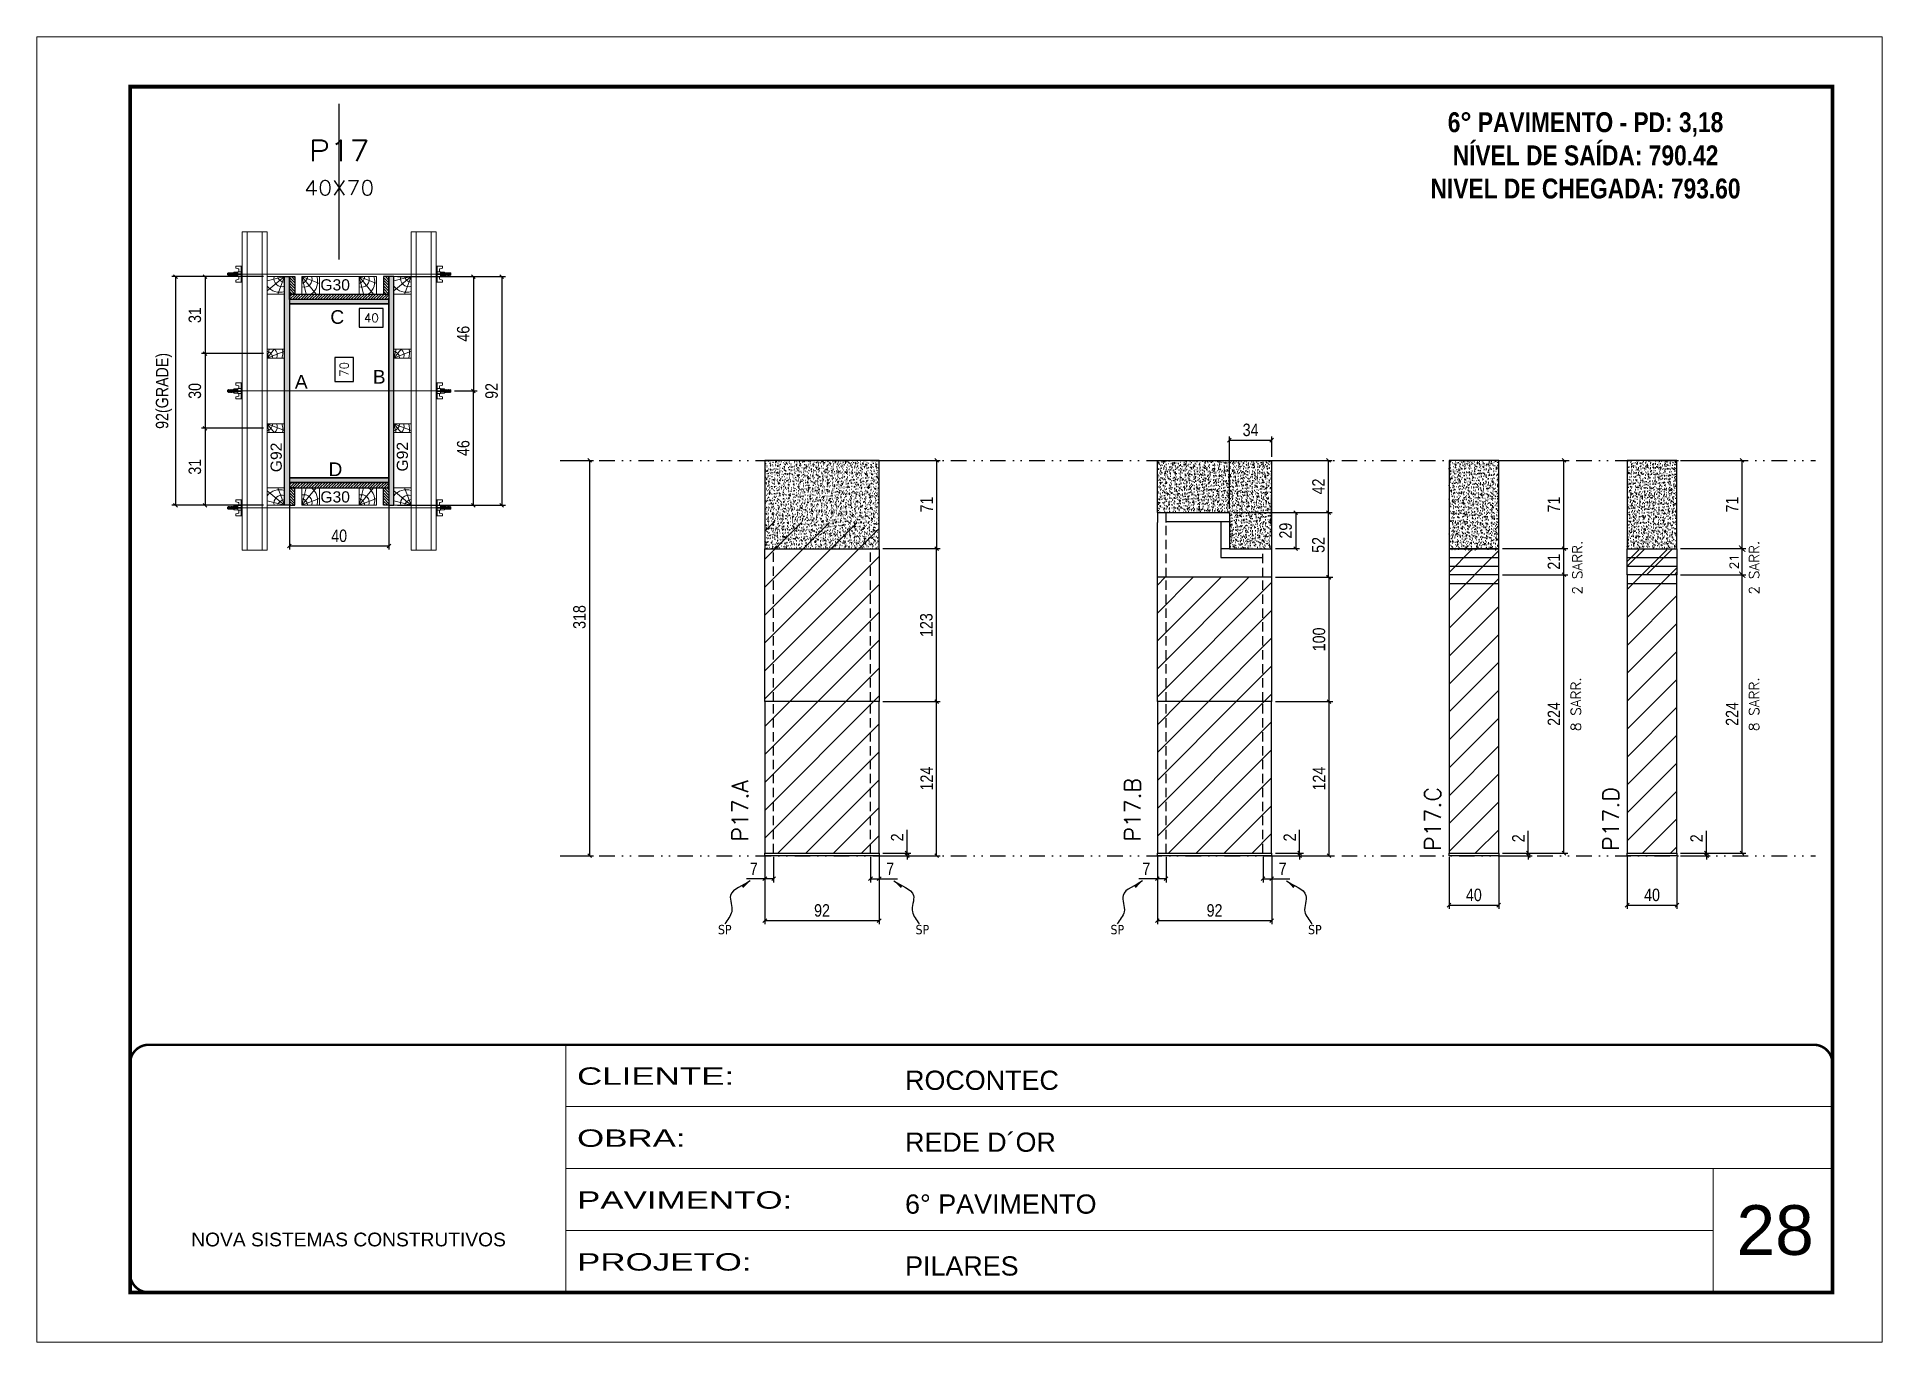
# Model space of a CAD drawing. Extents: x 28748 to 35002, y 14885 to 43501.
# Drawn here: x 33517 to 35002, y 35559 to 36609 of the extents above; entities that cross this region are included whole.
import ezdxf
from ezdxf.enums import TextEntityAlignment as Align

# ---------------------------------------------------------------- set-up
doc = ezdxf.new("R2010")
doc.units = 0
for name, pattern in [('CONTINUO', [0]), ('DASHED', [0.75, 0.5, -0.25]), ('DIVIDE2', [0.625, 0.25, -0.125, 0, -0.125, 0, -0.125]), ('HIDDEN', [0.375, 0.25, -0.125])]:
    doc.linetypes.add(name, pattern=pattern)
for name, color, linetype, lineweight in [('CARIMBO', 255, 'Continuous', 9), ('Folhas', 255, 'Continuous', 9), ('Hachura', 251, 'Continuous', 9), ('Madeira', 126, 'Continuous', 18), ('Perfil Metálico', 224, 'Continuous', 18), ('SARRAFO DE PRESSAO', 251, 'DASHED', 9), ('Texto Seção', 7, 'Continuous', 15)]:
    doc.layers.add(name, color=color, linetype=linetype, lineweight=lineweight)
for name, color, linetype in [('CHAPA', 1, 'Continuous'), ('COTA', 241, 'Continuous'), ('MEIO_PONT', 93, 'Continuous'), ('NOMENCLATURA', 7, 'Continuous'), ('Nível', 160, 'Continuous'), ('Painéis', 200, 'Continuous'), ('SARR_2.2x7', 40, 'Continuous'), ('SARRAFO', 251, 'Continuous'), ('Sarrafo de Pressão', 42, 'HIDDEN'), ('texto', 7, 'Continuous'), ('Texto de Titulo', 7, 'Continuous'), ('Texto Qtd Sarr', 242, 'Continuous'), ('TEXTO_GERAL', 7, 'Continuous')]:
    doc.layers.add(name, color=color, linetype=linetype)
doc.styles.add('ARIAL', font='arial.ttf')
doc.styles.add('COTA TECNICA', font='techl___.ttf', dxfattribs={"height": 10})
doc.styles.add('COTA TECNICA 2X', font='techl___.ttf', dxfattribs={"height": 10})
doc.styles.add('COTA TECNICA-50', font='techl___.ttf', dxfattribs={"height": 10})
doc.styles.add('REGUA-120', font='ROMANS.shx', dxfattribs={"height": 15})
doc.styles.add('ROMANC', font='techb___.ttf', dxfattribs={"height": 2.5})
doc.styles.add('ROMANS', font='romans.shx')
doc.styles.add('SANSSERIF', font='sas_____.pfb')
doc.styles.get("Standard").update_dxf_attribs({"font": 'arial.ttf'})
doc.styles.add('Tecnologia', font='')
doc.styles.get('Tecnologia').set_extended_font_data('Forgotten Futurist')
doc.dimstyles.new('COTA PAINEL-50', dxfattribs={"dimtxt": 10, "dimasz": 3, "dimexe": 3, "dimexo": 3, "dimgap": 3, "dimtad": 1, "dimdec": 1, "dimzin": 12, "dimdsep": 46, "dimtxsty": 'COTA TECNICA-50', "dimblk1": 'OBLIQUE', "dimblk2": 'OBLIQUE', "dimsah": 1, "dimcen": 0.9, "dimclrd": 4, "dimclre": 4, "dimclrt": 240, "dimadec": 1, "dimazin": 3, "dimtfac": 1, "dimtdec": 1, "dimtmove": 0, "dimatfit": 3, "dimfxl": 1, "dimtolj": 1, "dimtzin": 12, "dimarcsym": 0})
doc.dimstyles.new('Cota Paínel', dxfattribs={"dimtxt": 7, "dimasz": 5, "dimexe": 3, "dimexo": 3, "dimgap": 3, "dimtad": 1, "dimdec": 1, "dimzin": 12, "dimdsep": 46, "dimtxsty": 'ROMANS', "dimblk": 'ARCHTICK', "dimcen": 0, "dimclrd": 4, "dimclre": 4, "dimclrt": 1, "dimadec": 1, "dimazin": 3, "dimtfac": 1, "dimtdec": 1, "dimtmove": 0, "dimatfit": 3, "dimldrblk": 'OBLIQUE', "dimfxl": 1, "dimtolj": 1, "dimtzin": 12, "dimarcsym": 0})
doc.dimstyles.new('PAINEL', dxfattribs={"dimtxt": 10, "dimasz": 3, "dimexe": 3, "dimexo": 3, "dimgap": 3, "dimtad": 1, "dimdec": 1, "dimzin": 12, "dimdsep": 46, "dimtxsty": 'COTA TECNICA', "dimblk1": 'OBLIQUE', "dimblk2": 'OBLIQUE', "dimsah": 1, "dimcen": 0.9, "dimclrd": 4, "dimclre": 4, "dimclrt": 240, "dimadec": 1, "dimazin": 3, "dimtfac": 1, "dimtdec": 1, "dimtmove": 0, "dimatfit": 3, "dimfxl": 1, "dimtolj": 1, "dimtzin": 12, "dimarcsym": 0})
doc.dimstyles.new('SECAO PILAR', dxfattribs={"dimtxt": 10, "dimasz": 3, "dimexe": 3, "dimexo": 3, "dimgap": 3, "dimtad": 1, "dimdec": 1, "dimlfac": 0.5, "dimzin": 12, "dimdsep": 46, "dimtxsty": 'COTA TECNICA 2X', "dimblk1": 'OBLIQUE', "dimblk2": 'OBLIQUE', "dimsah": 1, "dimcen": 0.9, "dimclrd": 256, "dimclre": 256, "dimclrt": 256, "dimadec": 1, "dimazin": 3, "dimtfac": 1, "dimtdec": 1, "dimtmove": 0, "dimatfit": 3, "dimfxl": 1, "dimtolj": 1, "dimtzin": 12, "dimarcsym": 0})
doc.dimstyles.new('SECÇÃO 2', dxfattribs={"dimtxt": 7, "dimasz": 6, "dimexe": 0.18, "dimexo": 2, "dimgap": -4, "dimtad": 3, "dimdec": 1, "dimlfac": 0.5, "dimzin": 12, "dimdsep": 46, "dimtxsty": 'ROMANS', "dimblk": 'ARCHTICK', "dimcen": 0.09, "dimse1": 1, "dimse2": 1, "dimsd1": 1, "dimsd2": 1, "dimclrd": 180, "dimclre": 5, "dimclrt": 1, "dimadec": 0, "dimazin": 3, "dimtfac": 1, "dimtdec": 1, "dimtofl": 0, "dimtmove": 0, "dimatfit": 3, "dimldrblk": 'ARCHTICK', "dimfxl": 1, "dimtolj": 1, "dimtzin": 0, "dimarcsym": 0})
doc.dimstyles.get("Standard").update_dxf_attribs({"dimtxt": 0.18, "dimasz": 0.18, "dimexe": 0.18, "dimexo": 0.0625, "dimgap": 0.09, "dimtad": 0, "dimtih": 1, "dimtoh": 1, "dimdec": 4, "dimzin": 0, "dimdsep": 46, "dimtxsty": 'Standard', "dimcen": 0.09, "dimadec": 0, "dimazin": 0, "dimtfac": 1, "dimtdec": 4, "dimtofl": 0, "dimtmove": 0, "dimatfit": 3, "dimfxl": 1, "dimtolj": 1, "dimtzin": 0, "dimarcsym": 0})
pattern_1 = [(45, (28969.309, 35568.31), (-11.22532, 11.22532), [])]

msp = doc.modelspace()

# ---------------------------------------------------------------- texts
at = {"layer": 'CARIMBO', "style": 'ARIAL'}
msp.add_text('28', height=40, dxfattribs=at).set_placement((34884.7, 35629.44))
at = {"layer": 'NOMENCLATURA', "color": 2, "insert": (34763.17, 36575.35), "char_height": 16, "attachment_point": 2, "style": 'ROMANC'}
msp.add_mtext_dynamic_manual_height_columns('\\P6° PAVIMENTO - PD: 3,18\\PNÍVEL DE SAÍDA: 790.42\\PNIVEL DE CHEGADA: 793.60', width=300.2766, gutter_width=1, heights=[0], dxfattribs=at)
at = {"layer": 'texto', "color": 0, "char_height": 7.5, "attachment_point": 5}
for insert in [(34070.45, 35891.09), (34229.48, 35891.09), (34386.33, 35891.09), (34545.35, 35891.09)]:
    msp.add_mtext('{\\fTahoma|b0|i0|c0|p34;\\C4;SP}', dxfattribs=dict(at, insert=insert))
at = {"layer": 'Texto Seção', "linetype": 'Continuous', "style": 'ROMANS'}
for s, p in [('2 SARR.', (34760.57, 36160.71)), ('2 SARR.', (34902.86, 36160.71)), ('8 SARR.', (34759.46, 36050.81)), ('8 SARR.', (34902.86, 36050.81))]:
    msp.add_text(s, height=8, rotation=90, dxfattribs=at).set_placement(p)
at = {"layer": 'Texto Seção', "char_height": 13, "width": 285.3299, "attachment_point": 7, "rotation": 90, "style": 'REGUA-120'}
for s, insert in [('P17.B', (34405.1, 35961.83)), ('P17.A', (34089.23, 35961.83)), ('P17.C', (34646.64, 35954.5)), ('P17.D', (34790.04, 35954.5))]:
    msp.add_mtext(s, dxfattribs=dict(at, insert=insert))
at = {"layer": 'TEXTO_GERAL', "style": 'ARIAL'}
for s, p in [('C', (33758.55, 36383.97)), ('B', (33792.31, 36335.83)), ('A', (33729.59, 36331.92)), ('D', (33757.14, 36261.47))]:
    msp.add_text(s, height=11, dxfattribs=at).set_placement(p, align=Align.MIDDLE_CENTER)
at = {"layer": 'TEXTO_GERAL', "color": 0, "linetype": 'Continuous', "style": 'SANSSERIF'}
for p in [(33709.41, 36259.14), (33810.97, 36259.68)]:
    msp.add_text('G92', height=9, rotation=90, dxfattribs=at).set_placement(p, align=Align.MIDDLE_LEFT)
at = {"layer": 'TEXTO_GERAL', "color": 0, "linetype": 'Continuous', "char_height": 9, "width": 285.3299, "style": 'SANSSERIF'}
for insert, attachment_point in [((33744.99, 36414.33), 1), ((33744.99, 36234.61), 7)]:
    msp.add_mtext('G30', dxfattribs=dict(at, insert=insert, attachment_point=attachment_point))

# ---------------------------------------------------------------- blocks, each defined once
blk = doc.blocks.new('9999999999')
at = {"color": 30, "linetype": 'CONTINUO'}
for p, q in [((98564.6, 34230.2), (98564.6, 34429.4)), ((98564.6, 34379.6), (99584, 34379.6)), ((98564.6, 34329.8), (99488, 34329.8)), ((99584, 34329.8), (99488, 34329.8)), ((99488, 34329.8), (99488, 34230.2)), ((98564.6, 34280), (99488, 34280))]:
    blk.add_line(p, q, dxfattribs=at)
at = {"color": 30, "linetype": 'CONTINUO', "const_width": 2}
blk.add_lwpolyline([(99584, 34230.2), (99584, 34414.4, 0.414214), (99569, 34429.4), (98229, 34429.4, 0.414214), (98214, 34414.4), (98214, 34245.2, 0.414214), (98229, 34230.2), (99584, 34230.2)], format="xyb", dxfattribs=at)
at = {"layer": 'Folhas'}
blk.add_lwpolyline([(98139, 34190.2), (99624, 34190.2), (99624, 35240.2), (98139, 35240.2)], close=True, dxfattribs=at)
at = {"layer": 'Folhas', "color": 30, "const_width": 3}
blk.add_lwpolyline([(98214, 34230.2), (99584, 34230.2), (99584, 35200.2), (98214, 35200.2)], close=True, dxfattribs=at)
at = {"color": 7, "linetype": 'Continuous', "ltscale": 5, "style": 'ARIAL'}
for s, height, p in [('ROCONTEC', 15.48, (98837.7, 34393.1)), ('REDE D´OR', 15.48, (98837.7, 34343.3)), ('6° PAVIMENTO', 15.483, (98837.7, 34293.5)), ('NOVA SISTEMAS CONSTRUTIVOS', 11.059, (98263.2, 34267.2)), ('PILARES', 15.48, (98837.7, 34243.7))]:
    blk.add_text(s, height=height, dxfattribs=at).set_placement(p)
at = {"layer": 'Folhas', "color": 7, "style": 'Tecnologia', "width": 1.5}
for s, p in [('CLIENTE:', (98573.7, 34397.2)), ('OBRA:', (98573.7, 34347.3)), ('PAVIMENTO:', (98573.7, 34297.5)), ('PROJETO:', (98573.7, 34247.7))]:
    blk.add_text(s, height=14, dxfattribs=at).set_placement(p)
blk = doc.blocks.new('titulo1')
at = {"layer": 'Defpoints', "color": 252, "linetype": 'HIDDEN', "ltscale": 2}
blk.add_line((0, 0), (0, 125), dxfattribs=at)
at = {"layer": 'Defpoints', "style": 'ROMANS', "oblique": 15}
blk.add_attdef('FOLHA', text='', height=10, dxfattribs=at).set_placement((0, 15.6), align=Align.MIDDLE_CENTER)
at = {"layer": 'Texto Qtd Sarr', "color": 3, "style": 'ROMANS', "oblique": 15}
for tag, height, p in [('TITULO', 17, (0, 71.4)), ('SEÇÃO', 12, (0, 41.5))]:
    blk.add_attdef(tag, text='', height=height, dxfattribs=at).set_placement(p, align=Align.MIDDLE_CENTER)
blk = doc.blocks.new('_Oblique')
at = {"color": 0, "linetype": 'ByBlock', "lineweight": -2}
blk.add_line((-0.5, -0.5), (0.5, 0.5), dxfattribs=at)
blk = doc.blocks.new('*D1656')
at = {"layer": 'COTA', "color": 4, "linetype": 'ByBlock', "lineweight": -2, "transparency": 16777216}
for p, q in [((33941, 36268.6), (33964.7, 36268.6)), ((33961.7, 36268.6), (33961.7, 35950.6)), ((33941, 35950.6), (33964.7, 35950.6))]:
    blk.add_line(p, q, dxfattribs=at)
at = {"layer": 'Defpoints', "color": 0, "linetype": 'ByBlock', "transparency": 16777216}
for p in [(33938, 36268.6), (33938, 35950.6), (33961.7, 35950.6)]:
    blk.add_point(p, dxfattribs=at)
at = {"layer": 'COTA', "color": 4, "linetype": 'ByBlock', "lineweight": -2, "transparency": 16777216, "xscale": 3, "yscale": 3, "zscale": 3}
for p, rotation in [((33961.7, 36268.6), 90), ((33961.7, 35950.6), 270)]:
    blk.add_blockref('_Oblique', p, dxfattribs=dict(at, rotation=rotation))
at = {"layer": 'COTA', "color": 240, "linetype": 'ByBlock', "transparency": 16777216, "insert": (33953.5, 36142.6), "char_height": 10, "attachment_point": 5, "rotation": 90, "style": 'COTA TECNICA'}
blk.add_mtext('\\A1;318', dxfattribs=at)
blk = doc.blocks.new('*D612')
at = {"layer": 'COTA', "color": 4, "lineweight": -2, "transparency": 16777216}
for p, q in [((34102.7, 35949.6), (34102.7, 35895.4)), ((34194.7, 35949.6), (34194.7, 35895.4)), ((34102.7, 35898.4), (34194.7, 35898.4))]:
    blk.add_line(p, q, dxfattribs=at)
at = {"layer": 'Defpoints', "color": 0, "transparency": 16777216}
for p in [(34102.7, 35952.6), (34194.7, 35952.6), (34194.7, 35898.4)]:
    blk.add_point(p, dxfattribs=at)
at = {"layer": 'COTA', "color": 4, "lineweight": -2, "transparency": 16777216, "xscale": 3, "yscale": 3, "zscale": 3, "rotation": 180}
blk.add_blockref('_Oblique', (34102.7, 35898.4), dxfattribs=at)
at = {"layer": 'COTA', "color": 4, "lineweight": -2, "transparency": 16777216, "xscale": 3, "yscale": 3, "zscale": 3}
blk.add_blockref('_Oblique', (34194.7, 35898.4), dxfattribs=at)
at = {"layer": 'COTA', "color": 240, "transparency": 16777216, "insert": (34148.7, 35906.5), "char_height": 10, "attachment_point": 5, "style": 'COTA TECNICA'}
blk.add_mtext('\\A1;92', dxfattribs=at)
blk = doc.blocks.new('*D613')
at = {"layer": 'COTA', "color": 4, "lineweight": -2, "transparency": 16777216}
for p, q in [((34197.7, 36074.6), (34243.9, 36074.6)), ((34240.9, 35950.6), (34240.9, 36074.6)), ((34197.7, 35950.6), (34243.9, 35950.6))]:
    blk.add_line(p, q, dxfattribs=at)
at = {"layer": 'Defpoints', "color": 0, "transparency": 16777216}
for p in [(34194.7, 36074.6), (34240.9, 36074.6), (34194.7, 35950.6)]:
    blk.add_point(p, dxfattribs=at)
at = {"layer": 'COTA', "color": 4, "lineweight": -2, "transparency": 16777216, "xscale": 3, "yscale": 3, "zscale": 3}
for p, rotation in [((34240.9, 36074.6), 90), ((34240.9, 35950.6), 270)]:
    blk.add_blockref('_Oblique', p, dxfattribs=dict(at, rotation=rotation))
at = {"layer": 'COTA', "color": 240, "transparency": 16777216, "insert": (34232.9, 36012.6), "char_height": 10, "attachment_point": 5, "rotation": 90, "style": 'COTA TECNICA-50'}
blk.add_mtext('\\A1;124', dxfattribs=at)
blk = doc.blocks.new('*D614')
at = {"layer": 'COTA', "color": 4, "lineweight": -2, "transparency": 16777216}
for p, q in [((34217.2, 35952.6), (34217.2, 35971.4)), ((34197.7, 35952.6), (34220.2, 35952.6)), ((34217.2, 35950.6), (34217.2, 35952.6)), ((34197.7, 35950.6), (34220.2, 35950.6)), ((34217.2, 35950.6), (34217.2, 35947.6))]:
    blk.add_line(p, q, dxfattribs=at)
at = {"layer": 'Defpoints', "color": 0, "transparency": 16777216}
for p in [(34194.7, 35952.6), (34194.7, 35950.6), (34217.2, 35950.6)]:
    blk.add_point(p, dxfattribs=at)
at = {"layer": 'COTA', "color": 4, "lineweight": -2, "transparency": 16777216, "xscale": 3, "yscale": 3, "zscale": 3}
for p, rotation in [((34217.2, 35952.6), 270), ((34217.2, 35950.6), 90)]:
    blk.add_blockref('_Oblique', p, dxfattribs=dict(at, rotation=rotation))
at = {"layer": 'COTA', "color": 240, "transparency": 16777216, "insert": (34209.2, 35965.3), "char_height": 10, "attachment_point": 5, "rotation": 90, "style": 'COTA TECNICA-50'}
blk.add_mtext('\\A1;2', dxfattribs=at)
blk = doc.blocks.new('*D615')
at = {"layer": 'COTA', "color": 4, "lineweight": -2, "transparency": 16777216}
for p, q in [((34102.7, 35947.6), (34102.7, 35929.1)), ((34109.7, 35949.6), (34109.7, 35929.1)), ((34102.7, 35932.1), (34088, 35932.1)), ((34109.7, 35932.1), (34102.7, 35932.1))]:
    blk.add_line(p, q, dxfattribs=at)
at = {"layer": 'Defpoints', "color": 0, "transparency": 16777216}
for p in [(34109.7, 35952.6), (34102.7, 35950.6), (34102.7, 35932.1)]:
    blk.add_point(p, dxfattribs=at)
at = {"layer": 'COTA', "color": 4, "lineweight": -2, "transparency": 16777216, "xscale": 3, "yscale": 3, "zscale": 3, "rotation": 180}
blk.add_blockref('_Oblique', (34102.7, 35932.1), dxfattribs=at)
at = {"layer": 'COTA', "color": 4, "lineweight": -2, "transparency": 16777216, "xscale": 3, "yscale": 3, "zscale": 3}
blk.add_blockref('_Oblique', (34109.7, 35932.1), dxfattribs=at)
at = {"layer": 'COTA', "color": 240, "transparency": 16777216, "insert": (34093.8, 35940.1), "char_height": 10, "attachment_point": 5, "style": 'COTA TECNICA-50'}
blk.add_mtext('\\A1;7', dxfattribs=at)
blk = doc.blocks.new('*D616')
at = {"layer": 'COTA', "color": 4, "lineweight": -2, "transparency": 16777216}
for p, q in [((34187.7, 35949.6), (34187.7, 35929.1)), ((34194.7, 35947.6), (34194.7, 35929.1)), ((34187.7, 35932.1), (34194.7, 35932.1)), ((34194.7, 35932.1), (34209.4, 35932.1))]:
    blk.add_line(p, q, dxfattribs=at)
at = {"layer": 'Defpoints', "color": 0, "transparency": 16777216}
for p in [(34187.7, 35952.6), (34194.7, 35950.6), (34194.7, 35932.1)]:
    blk.add_point(p, dxfattribs=at)
at = {"layer": 'COTA', "color": 4, "lineweight": -2, "transparency": 16777216, "xscale": 3, "yscale": 3, "zscale": 3, "rotation": 180}
blk.add_blockref('_Oblique', (34187.7, 35932.1), dxfattribs=at)
at = {"layer": 'COTA', "color": 4, "lineweight": -2, "transparency": 16777216, "xscale": 3, "yscale": 3, "zscale": 3}
blk.add_blockref('_Oblique', (34194.7, 35932.1), dxfattribs=at)
at = {"layer": 'COTA', "color": 240, "transparency": 16777216, "insert": (34203.6, 35940.1), "char_height": 10, "attachment_point": 5, "style": 'COTA TECNICA-50'}
blk.add_mtext('\\A1;7', dxfattribs=at)
blk = doc.blocks.new('*D617')
at = {"layer": 'COTA', "color": 4, "lineweight": -2, "transparency": 16777216}
for p, q in [((34696.3, 36176.6), (34748.8, 36176.6)), ((34745.8, 35952.6), (34745.8, 36176.6)), ((34696.3, 35952.6), (34748.8, 35952.6))]:
    blk.add_line(p, q, dxfattribs=at)
at = {"layer": 'Defpoints', "color": 0, "transparency": 16777216}
for p in [(34693.3, 36176.6), (34745.8, 36176.6), (34693.3, 35952.6)]:
    blk.add_point(p, dxfattribs=at)
at = {"layer": 'COTA', "color": 4, "lineweight": -2, "transparency": 16777216, "xscale": 3, "yscale": 3, "zscale": 3}
for p, rotation in [((34745.8, 36176.6), 90), ((34745.8, 35952.6), 270)]:
    blk.add_blockref('_Oblique', p, dxfattribs=dict(at, rotation=rotation))
at = {"layer": 'COTA', "color": 240, "transparency": 16777216, "insert": (34737.7, 36064.6), "char_height": 10, "attachment_point": 5, "rotation": 90, "style": 'COTA TECNICA'}
blk.add_mtext('\\A1;224', dxfattribs=at)
blk = doc.blocks.new('*D618')
at = {"layer": 'COTA', "color": 4, "lineweight": -2, "transparency": 16777216}
for p, q in [((34696.3, 36268.6), (34748.8, 36268.6)), ((34745.8, 36197.6), (34745.8, 36268.6)), ((34696.3, 36197.6), (34748.8, 36197.6))]:
    blk.add_line(p, q, dxfattribs=at)
at = {"layer": 'Defpoints', "color": 0, "transparency": 16777216}
for p in [(34693.3, 36268.6), (34745.8, 36268.6), (34693.3, 36197.6)]:
    blk.add_point(p, dxfattribs=at)
at = {"layer": 'COTA', "color": 4, "lineweight": -2, "transparency": 16777216, "xscale": 3, "yscale": 3, "zscale": 3}
for p, rotation in [((34745.8, 36268.6), 90), ((34745.8, 36197.6), 270)]:
    blk.add_blockref('_Oblique', p, dxfattribs=dict(at, rotation=rotation))
at = {"layer": 'COTA', "color": 240, "transparency": 16777216, "insert": (34737.7, 36233.1), "char_height": 10, "attachment_point": 5, "rotation": 90, "style": 'COTA TECNICA'}
blk.add_mtext('\\A1;71', dxfattribs=at)
blk = doc.blocks.new('*D619')
at = {"layer": 'COTA', "color": 4, "lineweight": -2, "transparency": 16777216}
for p, q in [((34653.3, 35949.6), (34653.3, 35907.8)), ((34693.3, 35949.6), (34693.3, 35907.8)), ((34653.3, 35910.8), (34693.3, 35910.8))]:
    blk.add_line(p, q, dxfattribs=at)
at = {"layer": 'Defpoints', "color": 0, "transparency": 16777216}
for p in [(34653.3, 35952.6), (34693.3, 35952.6), (34693.3, 35910.8)]:
    blk.add_point(p, dxfattribs=at)
at = {"layer": 'COTA', "color": 4, "lineweight": -2, "transparency": 16777216, "xscale": 3, "yscale": 3, "zscale": 3, "rotation": 180}
blk.add_blockref('_Oblique', (34653.3, 35910.8), dxfattribs=at)
at = {"layer": 'COTA', "color": 4, "lineweight": -2, "transparency": 16777216, "xscale": 3, "yscale": 3, "zscale": 3}
blk.add_blockref('_Oblique', (34693.3, 35910.8), dxfattribs=at)
at = {"layer": 'COTA', "color": 240, "transparency": 16777216, "insert": (34673.3, 35919), "char_height": 10, "attachment_point": 5, "style": 'COTA TECNICA'}
blk.add_mtext('\\A1;40', dxfattribs=at)
blk = doc.blocks.new('*D620')
at = {"layer": 'COTA', "color": 4, "lineweight": -2, "transparency": 16777216}
for p, q in [((34717.1, 35952.6), (34717.1, 35970.7)), ((34696.3, 35952.6), (34720.1, 35952.6)), ((34717.1, 35950.6), (34717.1, 35952.6)), ((34696.3, 35950.6), (34720.1, 35950.6)), ((34717.1, 35950.6), (34717.1, 35947.6))]:
    blk.add_line(p, q, dxfattribs=at)
at = {"layer": 'Defpoints', "color": 0, "transparency": 16777216}
for p in [(34693.3, 35952.6), (34717.1, 35952.6), (34693.3, 35950.6)]:
    blk.add_point(p, dxfattribs=at)
at = {"layer": 'COTA', "color": 4, "lineweight": -2, "transparency": 16777216, "xscale": 3, "yscale": 3, "zscale": 3}
for p, rotation in [((34717.1, 35952.6), 270), ((34717.1, 35950.6), 90)]:
    blk.add_blockref('_Oblique', p, dxfattribs=dict(at, rotation=rotation))
at = {"layer": 'COTA', "color": 240, "transparency": 16777216, "insert": (34709.1, 35964.6), "char_height": 10, "attachment_point": 5, "rotation": 90, "style": 'COTA TECNICA-50'}
blk.add_mtext('\\A1;2', dxfattribs=at)
blk = doc.blocks.new('*D557')
at = {"layer": 'COTA', "color": 180, "lineweight": -2, "transparency": 16777216}
for p, q in [((33771.6, 36351.5), (33756.6, 36351.5)), ((33756.6, 36351.5), (33756.6, 36332.2)), ((33771.6, 36332.2), (33771.6, 36351.5)), ((33756.6, 36332.2), (33771.6, 36332.2))]:
    blk.add_line(p, q, dxfattribs=at)
at = {"layer": 'Defpoints', "color": 0, "transparency": 16777216}
for p in [(33720.1, 36394.5), (33720.1, 36254.5), (33775.6, 36254.5)]:
    blk.add_point(p, dxfattribs=at)
at = {"layer": 'COTA', "color": 1, "transparency": 16777216, "insert": (33764.1, 36341.8), "char_height": 7, "attachment_point": 5, "rotation": 90, "style": 'ROMANS'}
blk.add_mtext('\\A1;70', dxfattribs=at)
blk = doc.blocks.new('_ArchTick')
at = {"color": 0, "linetype": 'ByBlock', "const_width": 0.15}
blk.add_lwpolyline([(-0.5, -0.5), (0.5, 0.5)], dxfattribs=at)
blk = doc.blocks.new('*D558')
at = {"layer": 'COTA', "lineweight": -2, "transparency": 16777216}
for p, q in [((33807.1, 36416.5), (33893.9, 36416.5)), ((33890.9, 36416.5), (33890.9, 36232.5)), ((33807.1, 36232.5), (33893.9, 36232.5))]:
    blk.add_line(p, q, dxfattribs=at)
at = {"layer": 'Defpoints', "color": 0, "transparency": 16777216}
for p in [(33804.1, 36416.5), (33804.1, 36232.5), (33890.9, 36232.5)]:
    blk.add_point(p, dxfattribs=at)
at = {"layer": 'COTA', "lineweight": -2, "transparency": 16777216, "xscale": 3, "yscale": 3, "zscale": 3}
for p, rotation in [((33890.9, 36416.5), 90), ((33890.9, 36232.5), 270)]:
    blk.add_blockref('_Oblique', p, dxfattribs=dict(at, rotation=rotation))
at = {"layer": 'COTA', "transparency": 16777216, "insert": (33882.8, 36324.5), "char_height": 10, "attachment_point": 5, "rotation": 90, "style": 'COTA TECNICA 2X'}
blk.add_mtext('\\A1;92', dxfattribs=at)
blk = doc.blocks.new('*D559')
at = {"layer": 'COTA', "lineweight": -2, "transparency": 16777216}
for p, q in [((33841.1, 36416.5), (33871.1, 36416.5)), ((33868.1, 36416.5), (33868.1, 36324.5)), ((33852.9, 36324.5), (33871.1, 36324.5))]:
    blk.add_line(p, q, dxfattribs=at)
at = {"layer": 'Defpoints', "color": 0, "transparency": 16777216}
for p in [(33838.1, 36416.5), (33849.9, 36324.5), (33868.1, 36324.5)]:
    blk.add_point(p, dxfattribs=at)
at = {"layer": 'COTA', "lineweight": -2, "transparency": 16777216, "xscale": 3, "yscale": 3, "zscale": 3}
for p, rotation in [((33868.1, 36416.5), 90), ((33868.1, 36324.5), 270)]:
    blk.add_blockref('_Oblique', p, dxfattribs=dict(at, rotation=rotation))
at = {"layer": 'COTA', "transparency": 16777216, "insert": (33860, 36370.5), "char_height": 10, "attachment_point": 5, "rotation": 90, "style": 'COTA TECNICA 2X'}
blk.add_mtext('\\A1;46', dxfattribs=at)
blk = doc.blocks.new('*D560')
at = {"layer": 'COTA', "lineweight": -2, "transparency": 16777216}
for p, q in [((33852.9, 36324.5), (33871.1, 36324.5)), ((33868.1, 36232.5), (33868.1, 36324.5)), ((33841.1, 36232.5), (33871.1, 36232.5))]:
    blk.add_line(p, q, dxfattribs=at)
at = {"layer": 'Defpoints', "color": 0, "transparency": 16777216}
for p in [(33849.9, 36324.5), (33868.1, 36324.5), (33838.1, 36232.5)]:
    blk.add_point(p, dxfattribs=at)
at = {"layer": 'COTA', "lineweight": -2, "transparency": 16777216, "xscale": 3, "yscale": 3, "zscale": 3}
for p, rotation in [((33868.1, 36324.5), 90), ((33868.1, 36232.5), 270)]:
    blk.add_blockref('_Oblique', p, dxfattribs=dict(at, rotation=rotation))
at = {"layer": 'COTA', "transparency": 16777216, "insert": (33860, 36278.5), "char_height": 10, "attachment_point": 5, "rotation": 90, "style": 'COTA TECNICA 2X'}
blk.add_mtext('\\A1;46', dxfattribs=at)
blk = doc.blocks.new('*D561')
at = {"layer": 'COTA', "color": 180, "lineweight": -2, "transparency": 16777216}
for p, q in [((33795.6, 36390.7), (33776.3, 36390.7)), ((33776.3, 36390.7), (33776.3, 36375.7)), ((33795.6, 36375.7), (33795.6, 36390.7)), ((33776.3, 36375.7), (33795.6, 36375.7))]:
    blk.add_line(p, q, dxfattribs=at)
at = {"layer": 'Defpoints', "color": 0, "transparency": 16777216}
for p in [(33720.1, 36394.5), (33800.1, 36394.5), (33800.1, 36371.7)]:
    blk.add_point(p, dxfattribs=at)
at = {"layer": 'COTA', "color": 1, "transparency": 16777216, "insert": (33786, 36383.2), "char_height": 7, "attachment_point": 5, "style": 'ROMANS'}
blk.add_mtext('\\A1;40', dxfattribs=at)
blk = doc.blocks.new('PONTALETE')
at = {"layer": 'Madeira'}
for q in [(2.71, 7), (7, 5.76), (7, 1.74)]:
    blk.add_line((0, 0), q, dxfattribs=at)
blk.add_lwpolyline([(0, 0), (7, 0), (7, 7), (0, 7)], close=True, dxfattribs=at)
for centre, radius, start, end in [((2.04, 0.06), 6.23, 37.28179, 109.09128), ((1.09, 0.9), 3.19, 343.60304, 109.98471), ((-0.21, -0.78), 3.09, 14.63219, 86.0383)]:
    blk.add_arc(centre, radius, start, end, dxfattribs=at)
blk = doc.blocks.new('*D562')
at = {"layer": 'COTA', "lineweight": -2, "transparency": 16777216}
for p, q in [((33699.1, 36416.5), (33625.4, 36416.5)), ((33628.4, 36416.5), (33628.4, 36232.5)), ((33699.1, 36232.5), (33625.4, 36232.5))]:
    blk.add_line(p, q, dxfattribs=at)
at = {"layer": 'Defpoints', "color": 0, "transparency": 16777216}
for p in [(33702.1, 36416.5), (33628.4, 36232.5), (33702.1, 36232.5)]:
    blk.add_point(p, dxfattribs=at)
at = {"layer": 'COTA', "lineweight": -2, "transparency": 16777216, "xscale": 3, "yscale": 3, "zscale": 3}
for p, rotation in [((33628.4, 36416.5), 90), ((33628.4, 36232.5), 270)]:
    blk.add_blockref('_Oblique', p, dxfattribs=dict(at, rotation=rotation))
at = {"layer": 'COTA', "transparency": 16777216, "insert": (33619.1, 36324.5), "char_height": 10, "attachment_point": 5, "rotation": 90, "style": 'COTA TECNICA 2X'}
blk.add_mtext('\\A1;92(GRADE)', dxfattribs=at)
blk = doc.blocks.new('MEIO PONTALETE')
at = {"layer": 'Madeira'}
for q in [(2.71, 7), (3.5, 2.88), (3.5, 0.87)]:
    blk.add_line((0, 0), q, dxfattribs=at)
blk.add_lwpolyline([(0, 0), (3.5, 0), (3.5, 7), (0, 7)], close=True, dxfattribs=at)
for centre, radius, start, end in [((2.04, 0.06), 6.23, 76.44987, 109.09128), ((1.09, 0.9), 3.19, 40.90626, 109.98471), ((-0.21, -0.78), 3.09, 14.63219, 86.0383)]:
    blk.add_arc(centre, radius, start, end, dxfattribs=at)
blk = doc.blocks.new('*D563')
at = {"layer": 'COTA', "lineweight": -2, "transparency": 16777216}
for p, q in [((33699.1, 36294.5), (33649.2, 36294.5)), ((33652.2, 36294.5), (33652.2, 36232.5)), ((33699.1, 36232.5), (33649.2, 36232.5))]:
    blk.add_line(p, q, dxfattribs=at)
at = {"layer": 'Defpoints', "color": 0, "transparency": 16777216}
for p in [(33702.1, 36294.5), (33652.2, 36232.5), (33702.1, 36232.5)]:
    blk.add_point(p, dxfattribs=at)
at = {"layer": 'COTA', "lineweight": -2, "transparency": 16777216, "xscale": 3, "yscale": 3, "zscale": 3}
for p, rotation in [((33652.2, 36294.5), 90), ((33652.2, 36232.5), 270)]:
    blk.add_blockref('_Oblique', p, dxfattribs=dict(at, rotation=rotation))
at = {"layer": 'COTA', "transparency": 16777216, "insert": (33644, 36263.5), "char_height": 10, "attachment_point": 5, "rotation": 90, "style": 'COTA TECNICA 2X'}
blk.add_mtext('\\A1;31', dxfattribs=at)
blk = doc.blocks.new('C')
at = {"layer": 'Hachura', "color": 0}
for p, q in [((0, 3.22), (0, -3.22)), ((0.45, 3.22), (0, 3.22)), ((0.46, 3.16), (0, 3.16)), ((0.46, 3.05), (0, 3.05)), ((0.46, 2.88), (0, 2.88)), ((0, 2.75), (0, -1.16)), ((0.46, 2.65), (0, 2.65)), ((0.46, 2.23), (0, 2.23)), ((0.46, 1.51), (0, 1.51)), ((0.39, 0.49), (0.17, 0.49)), ((0.45, -3.23), (0.45, 3.22)), ((0.45, 3.22), (2.58, 3.22)), ((1.74, 0.97), (0.45, 0.97)), ((1.45, 0.1), (0.45, 0.1)), ((1.35, 1.94), (1.35, 0.96)), ((2.58, 2.39), (1.47, 2.09)), ((1.74, -0.97), (1.74, 0.97)), ((1.74, 0.97), (1.74, 0.84)), ((1.74, 0.97), (1.74, 0.84)), ((1.74, 0.84), (3.35, 0.84)), ((3.35, 0.45), (1.74, 0.45)), ((2.58, 3.22), (2.58, 2.39)), ((3.32, 0.84), (3.32, -0.84)), ((3.35, 0.84), (3.35, -0.84)), ((3.68, 0.45), (3.35, 0.45)), ((3.84, -0.52), (3.35, 0.45)), ((3.35, 0.06), (3.67, -0.57)), ((3.68, 0.45), (4.16, -0.52)), ((3.72, 0.5), (4.25, -0.57)), ((4.37, -0.55), (3.83, 0.53)), ((4.15, 0.45), (3.93, 0.45)), ((4.42, -0.52), (3.93, 0.45)), ((4.15, 0.45), (4.26, 0.45)), ((4.26, 0.45), (4.74, -0.52)), ((4.3, 0.5), (4.83, -0.57)), ((4.95, -0.55), (4.41, 0.53)), ((4.51, 0.45), (4.84, 0.45)), ((5, -0.52), (4.51, 0.45)), ((4.84, 0.45), (5.32, -0.52)), ((4.88, 0.5), (5.41, -0.57)), ((5.53, -0.55), (4.99, 0.53)), ((5.58, -0.52), (5.09, 0.45)), ((5.42, 0.45), (5.09, 0.45)), ((5.58, -0.52), (5.09, 0.45)), ((5.42, 0.45), (5.74, -0.19)), ((5.46, 0.5), (5.74, -0.07)), ((5.74, 0.19), (5.57, 0.53)), ((5.74, 0.32), (5.68, 0.45)), ((5.68, 0.45), (5.74, 0.45)), ((5.74, 0.45), (5.9, 0.29)), ((5.74, 0.45), (5.74, -0.52)), ((5.9, -0.36), (5.9, 0.29)), ((0.45, 0), (0, 0)), ((0.46, -1.52), (0, -1.52)), ((0.46, -2.23), (0, -2.23)), ((0.46, -2.65), (0, -2.65)), ((0.46, -2.88), (0, -2.88)), ((0.46, -3.05), (0, -3.05)), ((0.46, -3.16), (0, -3.16)), ((0, -3.22), (2.57, -3.22)), ((0.08, -0.48), (0.29, -0.48)), ((0.29, -0.48), (0.4, -0.48)), ((0.45, 0), (0.45, -0.97)), ((0.45, -0.16), (1.45, -0.16)), ((0.45, -0.65), (0.45, -0.32)), ((0.45, -3.23), (0.45, -0.65)), ((0.45, -0.97), (1.74, -0.97)), ((1.35, -1.94), (1.35, -0.97)), ((2.58, -2.39), (1.47, -2.1)), ((3.35, -0.32), (1.74, -0.32)), ((3.35, -0.84), (1.74, -0.84)), ((2.58, -3.23), (2.58, -2.39)), ((3.35, -0.07), (3.58, -0.52)), ((3.35, -0.52), (3.58, -0.52)), ((3.84, -0.52), (4.16, -0.52)), ((4.42, -0.52), (4.74, -0.52)), ((4.63, -0.52), (4.74, -0.52)), ((5, -0.52), (5.32, -0.52)), ((5.58, -0.52), (5.74, -0.52)), ((5.74, -0.52), (5.9, -0.36)), ((5.74, -0.52), (5.74, -0.52))]:
    blk.add_line(p, q, dxfattribs=at)
for centre, radius, start, end in [((1.52, 1.94), 0.161, 104.74356, 180), ((1.44, -0.03), 0.129, 272.69497, 87.30503), ((3.81, 0.39), 0.143, 25.56881, 154.43119), ((4.39, 0.39), 0.143, 25.56881, 154.43119), ((4.97, 0.39), 0.143, 25.56881, 154.43119), ((5.55, 0.39), 0.143, 25.56881, 154.43119), ((0.17, -0.37), 0.174, 221.74404, 317.85924), ((1.52, -1.94), 0.161, 180, 255.25644), ((3.71, -0.4), 0.174, 222.14076, 318.25596), ((4.29, -0.4), 0.174, 222.14076, 318.25596), ((4.87, -0.4), 0.174, 222.14076, 318.25596), ((5.45, -0.4), 0.174, 222.14076, 318.25596), ((5.61, -0.4), 0.174, 317.85924, 318.25596)]:
    blk.add_arc(centre, radius, start, end, dxfattribs=at)
blk = doc.blocks.new('*D564')
at = {"layer": 'COTA', "lineweight": -2, "transparency": 16777216}
for p, q in [((33699.1, 36416.5), (33649.2, 36416.5)), ((33652.2, 36416.5), (33652.2, 36354.5)), ((33699.1, 36354.5), (33649.2, 36354.5))]:
    blk.add_line(p, q, dxfattribs=at)
at = {"layer": 'Defpoints', "color": 0, "transparency": 16777216}
for p in [(33702.1, 36416.5), (33652.2, 36354.5), (33702.1, 36354.5)]:
    blk.add_point(p, dxfattribs=at)
at = {"layer": 'COTA', "lineweight": -2, "transparency": 16777216, "xscale": 3, "yscale": 3, "zscale": 3}
for p, rotation in [((33652.2, 36416.5), 90), ((33652.2, 36354.5), 270)]:
    blk.add_blockref('_Oblique', p, dxfattribs=dict(at, rotation=rotation))
at = {"layer": 'COTA', "transparency": 16777216, "insert": (33644, 36385.5), "char_height": 10, "attachment_point": 5, "rotation": 90, "style": 'COTA TECNICA 2X'}
blk.add_mtext('\\A1;31', dxfattribs=at)
blk = doc.blocks.new('*D565')
at = {"layer": 'COTA', "lineweight": -2, "transparency": 16777216}
for p, q in [((33699.1, 36354.5), (33649.2, 36354.5)), ((33652.2, 36354.5), (33652.2, 36294.5)), ((33699.1, 36294.5), (33649.2, 36294.5))]:
    blk.add_line(p, q, dxfattribs=at)
at = {"layer": 'Defpoints', "color": 0, "transparency": 16777216}
for p in [(33702.1, 36354.5), (33652.2, 36294.5), (33702.1, 36294.5)]:
    blk.add_point(p, dxfattribs=at)
at = {"layer": 'COTA', "lineweight": -2, "transparency": 16777216, "xscale": 3, "yscale": 3, "zscale": 3}
for p, rotation in [((33652.2, 36354.5), 90), ((33652.2, 36294.5), 270)]:
    blk.add_blockref('_Oblique', p, dxfattribs=dict(at, rotation=rotation))
at = {"layer": 'COTA', "transparency": 16777216, "insert": (33644, 36324.5), "char_height": 10, "attachment_point": 5, "rotation": 90, "style": 'COTA TECNICA 2X'}
blk.add_mtext('\\A1;30', dxfattribs=at)
blk = doc.blocks.new('*D1634')
at = {"layer": 'COTA', "lineweight": -2, "transparency": 16777216}
for p, q in [((33720.1, 36247.9), (33720.1, 36196.8)), ((33800.1, 36247.9), (33800.1, 36196.8)), ((33720.1, 36199.8), (33800.1, 36199.8))]:
    blk.add_line(p, q, dxfattribs=at)
at = {"layer": 'Defpoints', "color": 0, "transparency": 16777216}
for p in [(33720.1, 36250.9), (33800.1, 36250.9), (33800.1, 36199.8)]:
    blk.add_point(p, dxfattribs=at)
at = {"layer": 'COTA', "lineweight": -2, "transparency": 16777216, "xscale": 3, "yscale": 3, "zscale": 3, "rotation": 180}
blk.add_blockref('_Oblique', (33720.1, 36199.8), dxfattribs=at)
at = {"layer": 'COTA', "lineweight": -2, "transparency": 16777216, "xscale": 3, "yscale": 3, "zscale": 3}
blk.add_blockref('_Oblique', (33800.1, 36199.8), dxfattribs=at)
at = {"layer": 'COTA', "transparency": 16777216, "insert": (33760.1, 36207.9), "char_height": 10, "attachment_point": 5, "style": 'COTA TECNICA 2X'}
blk.add_mtext('\\A1;40', dxfattribs=at)
blk = doc.blocks.new('*D1635')
at = {"layer": 'COTA', "color": 4, "linetype": 'ByBlock', "lineweight": -2, "transparency": 16777216}
for p, q in [((34197.7, 36197.6), (34243.9, 36197.6)), ((34240.9, 36074.6), (34240.9, 36197.6)), ((34197.7, 36074.6), (34243.9, 36074.6))]:
    blk.add_line(p, q, dxfattribs=at)
at = {"layer": 'Defpoints', "color": 0, "linetype": 'ByBlock', "transparency": 16777216}
for p in [(34194.7, 36197.6), (34240.9, 36197.6), (34194.7, 36074.6)]:
    blk.add_point(p, dxfattribs=at)
at = {"layer": 'COTA', "color": 4, "linetype": 'ByBlock', "lineweight": -2, "transparency": 16777216, "xscale": 3, "yscale": 3, "zscale": 3}
for p, rotation in [((34240.9, 36197.6), 90), ((34240.9, 36074.6), 270)]:
    blk.add_blockref('_Oblique', p, dxfattribs=dict(at, rotation=rotation))
at = {"layer": 'COTA', "color": 240, "linetype": 'ByBlock', "transparency": 16777216, "insert": (34232.7, 36136.1), "char_height": 10, "attachment_point": 5, "rotation": 90, "style": 'COTA TECNICA'}
blk.add_mtext('\\A1;123', dxfattribs=at)
blk = doc.blocks.new('*D566')
at = {"layer": 'COTA', "color": 4, "lineweight": -2, "transparency": 16777216}
for p, q in [((34418.6, 35949.6), (34418.6, 35895.4)), ((34510.6, 35949.6), (34510.6, 35895.4)), ((34418.6, 35898.4), (34510.6, 35898.4))]:
    blk.add_line(p, q, dxfattribs=at)
at = {"layer": 'Defpoints', "color": 0, "transparency": 16777216}
for p in [(34418.6, 35952.6), (34510.6, 35952.6), (34510.6, 35898.4)]:
    blk.add_point(p, dxfattribs=at)
at = {"layer": 'COTA', "color": 4, "lineweight": -2, "transparency": 16777216, "xscale": 3, "yscale": 3, "zscale": 3, "rotation": 180}
blk.add_blockref('_Oblique', (34418.6, 35898.4), dxfattribs=at)
at = {"layer": 'COTA', "color": 4, "lineweight": -2, "transparency": 16777216, "xscale": 3, "yscale": 3, "zscale": 3}
blk.add_blockref('_Oblique', (34510.6, 35898.4), dxfattribs=at)
at = {"layer": 'COTA', "color": 240, "transparency": 16777216, "insert": (34464.6, 35906.5), "char_height": 10, "attachment_point": 5, "style": 'COTA TECNICA'}
blk.add_mtext('\\A1;92', dxfattribs=at)
blk = doc.blocks.new('*D567')
at = {"layer": 'COTA', "color": 4, "lineweight": -2, "transparency": 16777216}
for p, q in [((34513.6, 36074.6), (34559.8, 36074.6)), ((34556.8, 35950.6), (34556.8, 36074.6)), ((34513.6, 35950.6), (34559.8, 35950.6))]:
    blk.add_line(p, q, dxfattribs=at)
at = {"layer": 'Defpoints', "color": 0, "transparency": 16777216}
for p in [(34510.6, 36074.6), (34556.8, 36074.6), (34510.6, 35950.6)]:
    blk.add_point(p, dxfattribs=at)
at = {"layer": 'COTA', "color": 4, "lineweight": -2, "transparency": 16777216, "xscale": 3, "yscale": 3, "zscale": 3}
for p, rotation in [((34556.8, 36074.6), 90), ((34556.8, 35950.6), 270)]:
    blk.add_blockref('_Oblique', p, dxfattribs=dict(at, rotation=rotation))
at = {"layer": 'COTA', "color": 240, "transparency": 16777216, "insert": (34548.7, 36012.6), "char_height": 10, "attachment_point": 5, "rotation": 90, "style": 'COTA TECNICA-50'}
blk.add_mtext('\\A1;124', dxfattribs=at)
blk = doc.blocks.new('*D568')
at = {"layer": 'COTA', "color": 4, "lineweight": -2, "transparency": 16777216}
for p, q in [((34533.1, 35952.6), (34533.1, 35971.4)), ((34513.6, 35952.6), (34536.1, 35952.6)), ((34533.1, 35950.6), (34533.1, 35952.6)), ((34513.6, 35950.6), (34536.1, 35950.6)), ((34533.1, 35950.6), (34533.1, 35947.6))]:
    blk.add_line(p, q, dxfattribs=at)
at = {"layer": 'Defpoints', "color": 0, "transparency": 16777216}
for p in [(34510.6, 35952.6), (34510.6, 35950.6), (34533.1, 35950.6)]:
    blk.add_point(p, dxfattribs=at)
at = {"layer": 'COTA', "color": 4, "lineweight": -2, "transparency": 16777216, "xscale": 3, "yscale": 3, "zscale": 3}
for p, rotation in [((34533.1, 35952.6), 270), ((34533.1, 35950.6), 90)]:
    blk.add_blockref('_Oblique', p, dxfattribs=dict(at, rotation=rotation))
at = {"layer": 'COTA', "color": 240, "transparency": 16777216, "insert": (34525.1, 35965.3), "char_height": 10, "attachment_point": 5, "rotation": 90, "style": 'COTA TECNICA-50'}
blk.add_mtext('\\A1;2', dxfattribs=at)
blk = doc.blocks.new('*D569')
at = {"layer": 'COTA', "color": 4, "lineweight": -2, "transparency": 16777216}
for p, q in [((34418.6, 35947.6), (34418.6, 35929.1)), ((34425.6, 35949.6), (34425.6, 35929.1)), ((34418.6, 35932.1), (34403.8, 35932.1)), ((34425.6, 35932.1), (34418.6, 35932.1))]:
    blk.add_line(p, q, dxfattribs=at)
at = {"layer": 'Defpoints', "color": 0, "transparency": 16777216}
for p in [(34425.6, 35952.6), (34418.6, 35950.6), (34418.6, 35932.1)]:
    blk.add_point(p, dxfattribs=at)
at = {"layer": 'COTA', "color": 4, "lineweight": -2, "transparency": 16777216, "xscale": 3, "yscale": 3, "zscale": 3, "rotation": 180}
blk.add_blockref('_Oblique', (34418.6, 35932.1), dxfattribs=at)
at = {"layer": 'COTA', "color": 4, "lineweight": -2, "transparency": 16777216, "xscale": 3, "yscale": 3, "zscale": 3}
blk.add_blockref('_Oblique', (34425.6, 35932.1), dxfattribs=at)
at = {"layer": 'COTA', "color": 240, "transparency": 16777216, "insert": (34409.7, 35940.1), "char_height": 10, "attachment_point": 5, "style": 'COTA TECNICA-50'}
blk.add_mtext('\\A1;7', dxfattribs=at)
blk = doc.blocks.new('*D570')
at = {"layer": 'COTA', "color": 4, "lineweight": -2, "transparency": 16777216}
for p, q in [((34503.6, 35949.6), (34503.6, 35929.1)), ((34510.6, 35947.6), (34510.6, 35929.1)), ((34503.6, 35932.1), (34510.6, 35932.1)), ((34510.6, 35932.1), (34525.3, 35932.1))]:
    blk.add_line(p, q, dxfattribs=at)
at = {"layer": 'Defpoints', "color": 0, "transparency": 16777216}
for p in [(34503.6, 35952.6), (34510.6, 35950.6), (34510.6, 35932.1)]:
    blk.add_point(p, dxfattribs=at)
at = {"layer": 'COTA', "color": 4, "lineweight": -2, "transparency": 16777216, "xscale": 3, "yscale": 3, "zscale": 3, "rotation": 180}
blk.add_blockref('_Oblique', (34503.6, 35932.1), dxfattribs=at)
at = {"layer": 'COTA', "color": 4, "lineweight": -2, "transparency": 16777216, "xscale": 3, "yscale": 3, "zscale": 3}
blk.add_blockref('_Oblique', (34510.6, 35932.1), dxfattribs=at)
at = {"layer": 'COTA', "color": 240, "transparency": 16777216, "insert": (34519.4, 35940.1), "char_height": 10, "attachment_point": 5, "style": 'COTA TECNICA-50'}
blk.add_mtext('\\A1;7', dxfattribs=at)
blk = doc.blocks.new('*D1636')
at = {"layer": 'COTA', "color": 4, "linetype": 'ByBlock', "lineweight": -2, "transparency": 16777216}
for p, q in [((34513.6, 36174.6), (34559.8, 36174.6)), ((34556.8, 36074.6), (34556.8, 36174.6)), ((34513.6, 36074.6), (34559.8, 36074.6))]:
    blk.add_line(p, q, dxfattribs=at)
at = {"layer": 'Defpoints', "color": 0, "linetype": 'ByBlock', "transparency": 16777216}
for p in [(34510.6, 36174.6), (34556.8, 36174.6), (34510.6, 36074.6)]:
    blk.add_point(p, dxfattribs=at)
at = {"layer": 'COTA', "color": 4, "linetype": 'ByBlock', "lineweight": -2, "transparency": 16777216, "xscale": 3, "yscale": 3, "zscale": 3}
for p, rotation in [((34556.8, 36174.6), 90), ((34556.8, 36074.6), 270)]:
    blk.add_blockref('_Oblique', p, dxfattribs=dict(at, rotation=rotation))
at = {"layer": 'COTA', "color": 240, "linetype": 'ByBlock', "transparency": 16777216, "insert": (34548.7, 36124.6), "char_height": 10, "attachment_point": 5, "rotation": 90, "style": 'COTA TECNICA'}
blk.add_mtext('\\A1;100', dxfattribs=at)
blk = doc.blocks.new('*D642')
at = {"layer": 'COTA', "color": 4, "lineweight": -2, "transparency": 16777216}
for p, q in [((34839.7, 36176.6), (34892.2, 36176.6)), ((34889.2, 35952.6), (34889.2, 36176.6)), ((34839.7, 35952.6), (34892.2, 35952.6))]:
    blk.add_line(p, q, dxfattribs=at)
at = {"layer": 'Defpoints', "color": 0, "transparency": 16777216}
for p in [(34836.7, 36176.6), (34889.2, 36176.6), (34836.7, 35952.6)]:
    blk.add_point(p, dxfattribs=at)
at = {"layer": 'COTA', "color": 4, "lineweight": -2, "transparency": 16777216, "xscale": 3, "yscale": 3, "zscale": 3}
for p, rotation in [((34889.2, 36176.6), 90), ((34889.2, 35952.6), 270)]:
    blk.add_blockref('_Oblique', p, dxfattribs=dict(at, rotation=rotation))
at = {"layer": 'COTA', "color": 240, "transparency": 16777216, "insert": (34881.1, 36064.6), "char_height": 10, "attachment_point": 5, "rotation": 90, "style": 'COTA TECNICA'}
blk.add_mtext('\\A1;224', dxfattribs=at)
blk = doc.blocks.new('*D643')
at = {"layer": 'COTA', "color": 4, "lineweight": -2, "transparency": 16777216}
for p, q in [((34796.7, 35949.6), (34796.7, 35907.8)), ((34836.7, 35949.6), (34836.7, 35907.8)), ((34796.7, 35910.8), (34836.7, 35910.8))]:
    blk.add_line(p, q, dxfattribs=at)
at = {"layer": 'Defpoints', "color": 0, "transparency": 16777216}
for p in [(34796.7, 35952.6), (34836.7, 35952.6), (34836.7, 35910.8)]:
    blk.add_point(p, dxfattribs=at)
at = {"layer": 'COTA', "color": 4, "lineweight": -2, "transparency": 16777216, "xscale": 3, "yscale": 3, "zscale": 3, "rotation": 180}
blk.add_blockref('_Oblique', (34796.7, 35910.8), dxfattribs=at)
at = {"layer": 'COTA', "color": 4, "lineweight": -2, "transparency": 16777216, "xscale": 3, "yscale": 3, "zscale": 3}
blk.add_blockref('_Oblique', (34836.7, 35910.8), dxfattribs=at)
at = {"layer": 'COTA', "color": 240, "transparency": 16777216, "insert": (34816.7, 35919), "char_height": 10, "attachment_point": 5, "style": 'COTA TECNICA'}
blk.add_mtext('\\A1;40', dxfattribs=at)
blk = doc.blocks.new('*D644')
at = {"layer": 'COTA', "color": 4, "lineweight": -2, "transparency": 16777216}
for p, q in [((34860.5, 35952.6), (34860.5, 35970.7)), ((34839.7, 35952.6), (34863.5, 35952.6)), ((34860.5, 35950.6), (34860.5, 35952.6)), ((34839.7, 35950.6), (34863.5, 35950.6)), ((34860.5, 35950.6), (34860.5, 35947.6))]:
    blk.add_line(p, q, dxfattribs=at)
at = {"layer": 'Defpoints', "color": 0, "transparency": 16777216}
for p in [(34836.7, 35952.6), (34860.5, 35952.6), (34836.7, 35950.6)]:
    blk.add_point(p, dxfattribs=at)
at = {"layer": 'COTA', "color": 4, "lineweight": -2, "transparency": 16777216, "xscale": 3, "yscale": 3, "zscale": 3}
for p, rotation in [((34860.5, 35952.6), 270), ((34860.5, 35950.6), 90)]:
    blk.add_blockref('_Oblique', p, dxfattribs=dict(at, rotation=rotation))
at = {"layer": 'COTA', "color": 240, "transparency": 16777216, "insert": (34852.5, 35964.6), "char_height": 10, "attachment_point": 5, "rotation": 90, "style": 'COTA TECNICA-50'}
blk.add_mtext('\\A1;2', dxfattribs=at)
blk = doc.blocks.new('*D1659')
at = {"layer": 'COTA', "color": 4, "lineweight": -2, "transparency": 16777216}
for p, q in [((34839.7, 36197.6), (34892.2, 36197.6)), ((34889.2, 36176.6), (34889.2, 36197.6)), ((34839.7, 36176.6), (34892.2, 36176.6))]:
    blk.add_line(p, q, dxfattribs=at)
at = {"layer": 'Defpoints', "color": 0, "transparency": 16777216}
for p in [(34836.7, 36197.6), (34889.2, 36197.6), (34836.7, 36176.6)]:
    blk.add_point(p, dxfattribs=at)
at = {"layer": 'COTA', "color": 4, "lineweight": -2, "transparency": 16777216, "xscale": 5, "yscale": 5, "zscale": 5}
for p, rotation in [((34889.2, 36197.6), 90), ((34889.2, 36176.6), 270)]:
    blk.add_blockref('_ArchTick', p, dxfattribs=dict(at, rotation=rotation))
at = {"layer": 'COTA', "color": 1, "transparency": 16777216, "insert": (34882.7, 36187.1), "char_height": 7, "attachment_point": 5, "rotation": 90, "style": 'ROMANS'}
blk.add_mtext('\\A1;21', dxfattribs=at)
blk = doc.blocks.new('*D1369')
at = {"layer": 'COTA', "color": 4, "lineweight": -2, "transparency": 16777216}
for p, q in [((34839.7, 36268.6), (34892.2, 36268.6)), ((34889.2, 36197.6), (34889.2, 36268.6)), ((34839.7, 36197.6), (34892.2, 36197.6))]:
    blk.add_line(p, q, dxfattribs=at)
at = {"layer": 'Defpoints', "color": 0, "transparency": 16777216}
for p in [(34836.7, 36268.6), (34889.2, 36268.6), (34836.7, 36197.6)]:
    blk.add_point(p, dxfattribs=at)
at = {"layer": 'COTA', "color": 4, "lineweight": -2, "transparency": 16777216, "xscale": 3, "yscale": 3, "zscale": 3}
for p, rotation in [((34889.2, 36268.6), 90), ((34889.2, 36197.6), 270)]:
    blk.add_blockref('_Oblique', p, dxfattribs=dict(at, rotation=rotation))
at = {"layer": 'COTA', "color": 240, "transparency": 16777216, "insert": (34881.1, 36233.1), "char_height": 10, "attachment_point": 5, "rotation": 90, "style": 'COTA TECNICA'}
blk.add_mtext('\\A1;71', dxfattribs=at)
blk = doc.blocks.new('*D2247')
at = {"layer": 'COTA', "color": 4, "lineweight": -2, "transparency": 16777216}
for p, q in [((34197.7, 36268.6), (34243.9, 36268.6)), ((34240.9, 36268.6), (34240.9, 36197.6)), ((34197.7, 36197.6), (34243.9, 36197.6))]:
    blk.add_line(p, q, dxfattribs=at)
at = {"layer": 'Defpoints', "color": 0, "transparency": 16777216}
for p in [(34194.7, 36268.6), (34194.7, 36197.6), (34240.9, 36197.6)]:
    blk.add_point(p, dxfattribs=at)
at = {"layer": 'COTA', "color": 4, "lineweight": -2, "transparency": 16777216, "xscale": 3, "yscale": 3, "zscale": 3}
for p, rotation in [((34240.9, 36268.6), 90), ((34240.9, 36197.6), 270)]:
    blk.add_blockref('_Oblique', p, dxfattribs=dict(at, rotation=rotation))
at = {"layer": 'COTA', "color": 240, "transparency": 16777216, "insert": (34232.9, 36233.1), "char_height": 10, "attachment_point": 5, "rotation": 90, "style": 'COTA TECNICA'}
blk.add_mtext('\\A1;71', dxfattribs=at)
blk = doc.blocks.new('*D2348')
at = {"layer": 'COTA', "color": 4, "lineweight": -2, "transparency": 16777216}
for p, q in [((34479.6, 36226.6), (34559.3, 36226.6)), ((34556.3, 36174.6), (34556.3, 36226.6)), ((34513.6, 36174.6), (34559.3, 36174.6))]:
    blk.add_line(p, q, dxfattribs=at)
at = {"layer": 'Defpoints', "color": 0, "transparency": 16777216}
for p in [(34476.6, 36226.6), (34556.3, 36226.6), (34510.6, 36174.6)]:
    blk.add_point(p, dxfattribs=at)
at = {"layer": 'COTA', "color": 4, "lineweight": -2, "transparency": 16777216, "xscale": 3, "yscale": 3, "zscale": 3}
for p, rotation in [((34556.3, 36226.6), 90), ((34556.3, 36174.6), 270)]:
    blk.add_blockref('_Oblique', p, dxfattribs=dict(at, rotation=rotation))
at = {"layer": 'COTA', "color": 240, "transparency": 16777216, "insert": (34548.2, 36200.6), "char_height": 10, "attachment_point": 5, "rotation": 90, "style": 'COTA TECNICA'}
blk.add_mtext('\\A1;52', dxfattribs=at)
blk = doc.blocks.new('*D2349')
at = {"layer": 'COTA', "color": 4, "lineweight": -2, "transparency": 16777216}
for p, q in [((34479.6, 36226.6), (34532.9, 36226.6)), ((34529.9, 36226.6), (34529.9, 36197.6)), ((34513.6, 36197.6), (34532.9, 36197.6))]:
    blk.add_line(p, q, dxfattribs=at)
at = {"layer": 'Defpoints', "color": 0, "transparency": 16777216}
for p in [(34476.6, 36226.6), (34510.6, 36197.6), (34529.9, 36197.6)]:
    blk.add_point(p, dxfattribs=at)
at = {"layer": 'COTA', "color": 4, "lineweight": -2, "transparency": 16777216, "xscale": 3, "yscale": 3, "zscale": 3}
for p, rotation in [((34529.9, 36226.6), 90), ((34529.9, 36197.6), 270)]:
    blk.add_blockref('_Oblique', p, dxfattribs=dict(at, rotation=rotation))
at = {"layer": 'COTA', "color": 240, "transparency": 16777216, "insert": (34521.8, 36212.1), "char_height": 10, "attachment_point": 5, "rotation": 90, "style": 'COTA TECNICA'}
blk.add_mtext('\\A1;29', dxfattribs=at)
blk = doc.blocks.new('*D2350')
at = {"layer": 'COTA', "color": 4, "lineweight": -2, "transparency": 16777216}
for p, q in [((34476.6, 36229.6), (34476.6, 36287.9)), ((34476.6, 36284.9), (34510.6, 36284.9)), ((34510.6, 36271.6), (34510.6, 36287.9))]:
    blk.add_line(p, q, dxfattribs=at)
at = {"layer": 'Defpoints', "color": 0, "transparency": 16777216}
for p in [(34510.6, 36284.9), (34510.6, 36268.6), (34476.6, 36226.6)]:
    blk.add_point(p, dxfattribs=at)
at = {"layer": 'COTA', "color": 4, "lineweight": -2, "transparency": 16777216, "xscale": 3, "yscale": 3, "zscale": 3, "rotation": 180}
blk.add_blockref('_Oblique', (34476.6, 36284.9), dxfattribs=at)
at = {"layer": 'COTA', "color": 4, "lineweight": -2, "transparency": 16777216, "xscale": 3, "yscale": 3, "zscale": 3}
blk.add_blockref('_Oblique', (34510.6, 36284.9), dxfattribs=at)
at = {"layer": 'COTA', "color": 240, "transparency": 16777216, "insert": (34493.6, 36293.1), "char_height": 10, "attachment_point": 5, "style": 'COTA TECNICA'}
blk.add_mtext('\\A1;34', dxfattribs=at)
blk = doc.blocks.new('*D2351')
at = {"layer": 'COTA', "color": 4, "lineweight": -2, "transparency": 16777216}
for p, q in [((34513.6, 36268.6), (34559.3, 36268.6)), ((34556.3, 36226.6), (34556.3, 36268.6)), ((34479.6, 36226.6), (34559.3, 36226.6))]:
    blk.add_line(p, q, dxfattribs=at)
at = {"layer": 'Defpoints', "color": 0, "transparency": 16777216}
for p in [(34510.6, 36268.6), (34556.3, 36268.6), (34476.6, 36226.6)]:
    blk.add_point(p, dxfattribs=at)
at = {"layer": 'COTA', "color": 4, "lineweight": -2, "transparency": 16777216, "xscale": 3, "yscale": 3, "zscale": 3}
for p, rotation in [((34556.3, 36268.6), 90), ((34556.3, 36226.6), 270)]:
    blk.add_blockref('_Oblique', p, dxfattribs=dict(at, rotation=rotation))
at = {"layer": 'COTA', "color": 240, "transparency": 16777216, "insert": (34548.2, 36247.6), "char_height": 10, "attachment_point": 5, "rotation": 90, "style": 'COTA TECNICA'}
blk.add_mtext('\\A1;42', dxfattribs=at)
blk = doc.blocks.new('*D2352')
at = {"layer": 'COTA', "color": 4, "lineweight": -2, "transparency": 16777216}
for p, q in [((34696.3, 36197.6), (34748.8, 36197.6)), ((34745.8, 36176.6), (34745.8, 36197.6)), ((34696.3, 36176.6), (34748.8, 36176.6))]:
    blk.add_line(p, q, dxfattribs=at)
at = {"layer": 'Defpoints', "color": 0, "transparency": 16777216}
for p in [(34693.3, 36197.6), (34745.8, 36197.6), (34693.3, 36176.6)]:
    blk.add_point(p, dxfattribs=at)
at = {"layer": 'COTA', "color": 4, "lineweight": -2, "transparency": 16777216, "xscale": 3, "yscale": 3, "zscale": 3}
for p, rotation in [((34745.8, 36197.6), 90), ((34745.8, 36176.6), 270)]:
    blk.add_blockref('_Oblique', p, dxfattribs=dict(at, rotation=rotation))
at = {"layer": 'COTA', "color": 240, "transparency": 16777216, "insert": (34737.7, 36187.1), "char_height": 10, "attachment_point": 5, "rotation": 90, "style": 'COTA TECNICA'}
blk.add_mtext('\\A1;21', dxfattribs=at)

# ---------------------------------------------------------------- dimensions: what is measured, and where the dimension line sits
at = {"layer": 'COTA'}
dim = msp.add_linear_dim(base=(33628.36, 36232.47), p1=(33702.14, 36416.47), p2=(33702.14, 36232.47), angle=270, text='<>(GRADE)', dimstyle='SECAO PILAR', dxfattribs=at)
dim.commit()
dim.dimension.update_dxf_attribs({"geometry": '*D562', "text_midpoint": (33619.14, 36324.47)})
for base, p1, p2, angle, dimstyle, picture, middle in [((33652.2, 36354.47), (33702.14, 36416.47), (33702.14, 36354.47), 270, 'SECAO PILAR', '*D564', (33643.98, 36385.47)), ((33890.91, 36232.47), (33804.14, 36416.47), (33804.14, 36232.47), 270, 'SECAO PILAR', '*D558', (33882.82, 36324.47)), ((33868.14, 36324.47), (33838.14, 36416.47), (33849.94, 36324.47), 270, 'SECAO PILAR', '*D559', (33860.04, 36370.47)), ((33652.2, 36294.47), (33702.14, 36354.47), (33702.14, 36294.47), 270, 'SECAO PILAR', '*D565', (33643.98, 36324.47)), ((33868.14, 36324.47), (33838.14, 36232.47), (33849.94, 36324.47), 90, 'SECAO PILAR', '*D560', (33860.04, 36278.47)), ((33652.2, 36232.47), (33702.14, 36294.47), (33702.14, 36232.47), 270, 'SECAO PILAR', '*D563', (33643.98, 36263.47)), ((34240.94, 36197.58), (34194.7, 36268.58), (34194.7, 36197.58), 90, 'PAINEL', '*D2247', (34232.87, 36233.08)), ((34556.3, 36268.58), (34476.57, 36226.58), (34510.57, 36268.58), 90, 'PAINEL', '*D2351', (34548.23, 36247.58)), ((34556.3, 36226.58), (34510.57, 36174.58), (34476.57, 36226.58), 90, 'PAINEL', '*D2348', (34548.19, 36200.58)), ((34529.92, 36197.58), (34476.57, 36226.58), (34510.57, 36197.58), 90, 'PAINEL', '*D2349', (34521.83, 36212.08)), ((34745.78, 36197.56), (34693.29, 36176.56), (34693.29, 36197.56), 90, 'PAINEL', '*D2352', (34737.72, 36187.06)), ((34889.18, 36197.56), (34836.69, 36176.56), (34836.69, 36197.56), 90, 'Cota Paínel', '*D1659', (34882.68, 36187.06)), ((34240.94, 36074.58), (34194.7, 35950.58), (34194.7, 36074.58), 90, 'COTA PAINEL-50', '*D613', (34232.87, 36012.58)), ((34556.81, 36074.58), (34510.57, 35950.58), (34510.57, 36074.58), 90, 'COTA PAINEL-50', '*D567', (34548.74, 36012.58)), ((34102.7, 35932.07), (34109.7, 35952.58), (34102.7, 35950.58), 180, 'COTA PAINEL-50', '*D615', (34093.84, 35940.14)), ((34418.57, 35932.07), (34425.57, 35952.58), (34418.57, 35950.58), 180, 'COTA PAINEL-50', '*D569', (34409.71, 35940.14))]:
    dim = msp.add_linear_dim(base=base, p1=p1, p2=p2, angle=angle, dimstyle=dimstyle, dxfattribs=at)
    dim.commit()
    dim.dimension.update_dxf_attribs({"geometry": picture, "text_midpoint": middle})
for base, p1, p2, angle, dimstyle, picture, middle in [((33775.65, 36254.47), (33720.14, 36394.47), (33720.14, 36254.47), 270, 'SECÇÃO 2', '*D557', (33775.65, 36341.84)), ((34217.23, 35950.58), (34194.7, 35952.58), (34194.7, 35950.58), 90, 'COTA PAINEL-50', '*D614', (34217.23, 35965.32)), ((34533.1, 35950.58), (34510.57, 35952.58), (34510.57, 35950.58), 90, 'COTA PAINEL-50', '*D568', (34533.1, 35965.32)), ((34717.1, 35952.58), (34693.29, 35950.58), (34693.29, 35952.58), 90, 'COTA PAINEL-50', '*D620', (34717.1, 35964.63)), ((34860.51, 35952.58), (34836.69, 35950.58), (34836.69, 35952.58), 90, 'COTA PAINEL-50', '*D644', (34860.51, 35964.63))]:
    dim = msp.add_linear_dim(base=base, p1=p1, p2=p2, angle=angle, dimstyle=dimstyle, dxfattribs=at)
    dim.commit()
    dim.dimension.update_dxf_attribs({"geometry": picture, "text_midpoint": middle, "dimtype": 160})
dim = msp.add_linear_dim(base=(33800.14, 36371.68), p1=(33720.14, 36394.47), p2=(33800.14, 36394.47), dimstyle='SECÇÃO 2', dxfattribs=at)
dim.commit()
dim.dimension.update_dxf_attribs({"geometry": '*D561', "text_midpoint": (33785.97, 36371.68), "dimtype": 160})
for base, p1, p2, dimstyle, picture, middle in [((34510.57, 36284.85), (34476.57, 36226.58), (34510.57, 36268.58), 'PAINEL', '*D2350', (34493.57, 36293.07)), ((33800.14, 36199.83), (33720.14, 36250.87), (33800.14, 36250.87), 'SECAO PILAR', '*D1634', (33760.14, 36207.94)), ((34194.7, 35932.07), (34187.7, 35952.58), (34194.7, 35950.58), 'COTA PAINEL-50', '*D616', (34203.57, 35940.14)), ((34510.57, 35932.07), (34503.57, 35952.58), (34510.57, 35950.58), 'COTA PAINEL-50', '*D570', (34519.44, 35940.14))]:
    dim = msp.add_linear_dim(base=base, p1=p1, p2=p2, dimstyle=dimstyle, dxfattribs=at)
    dim.commit()
    dim.dimension.update_dxf_attribs({"geometry": picture, "text_midpoint": middle})
at = {"layer": 'COTA', "linetype": 'ByBlock'}
dim = msp.add_linear_dim(base=(33961.72, 35950.58), p1=(33938, 36268.58), p2=(33938, 35950.58), angle=90, dimstyle='PAINEL', dxfattribs=at)
dim.commit()
dim.dimension.update_dxf_attribs({"geometry": '*D1656', "text_midpoint": (33961.72, 36142.58), "dimtype": 160})
at = {"layer": 'COTA'}
for base, p1, p2, picture, middle in [((34745.78, 36268.58), (34693.29, 36197.56), (34693.29, 36268.58), '*D618', (34737.7, 36233.07)), ((34889.18, 36268.58), (34836.69, 36197.56), (34836.69, 36268.58), '*D1369', (34881.11, 36233.07)), ((34745.78, 36176.56), (34693.29, 35952.58), (34693.29, 36176.56), '*D617', (34737.7, 36064.57)), ((34889.18, 36176.56), (34836.69, 35952.58), (34836.69, 36176.56), '*D642', (34881.11, 36064.57))]:
    dim = msp.add_linear_dim(base=base, p1=p1, p2=p2, angle=90, dimstyle='PAINEL', override={"dimarcsym": 2}, dxfattribs=at)
    dim.commit()
    dim.dimension.update_dxf_attribs({"geometry": picture, "text_midpoint": middle})
at = {"layer": 'COTA', "linetype": 'ByBlock'}
for base, p1, p2, picture, middle in [((34240.94, 36197.58), (34194.7, 36074.58), (34194.7, 36197.58), '*D1635', (34232.72, 36136.08)), ((34556.81, 36174.58), (34510.57, 36074.58), (34510.57, 36174.58), '*D1636', (34548.71, 36124.58))]:
    dim = msp.add_linear_dim(base=base, p1=p1, p2=p2, angle=90, dimstyle='PAINEL', dxfattribs=at)
    dim.commit()
    dim.dimension.update_dxf_attribs({"geometry": picture, "text_midpoint": middle})
at = {"layer": 'COTA'}
for base, p1, p2, picture, middle in [((34194.7, 35898.4), (34102.7, 35952.58), (34194.7, 35952.58), '*D612', (34148.7, 35906.49)), ((34510.57, 35898.4), (34418.57, 35952.58), (34510.57, 35952.58), '*D566', (34464.57, 35906.49)), ((34693.29, 35910.85), (34653.29, 35952.58), (34693.29, 35952.58), '*D619', (34673.29, 35918.95)), ((34836.69, 35910.85), (34796.69, 35952.58), (34836.69, 35952.58), '*D643', (34816.69, 35918.95))]:
    dim = msp.add_linear_dim(base=base, p1=p1, p2=p2, dimstyle='PAINEL', override={"dimarcsym": 2}, dxfattribs=at)
    dim.commit()
    dim.dimension.update_dxf_attribs({"geometry": picture, "text_midpoint": middle})

# ---------------------------------------------------------------- hatches: boundary and pattern name
at = {"layer": 'COTA', "linetype": 'ByBlock'}
h = msp.add_hatch(dxfattribs=at)
h.set_pattern_fill('AR-CONC', color=256, scale=0.03)
h.set_pattern_definition([(50, (0, -6), (5.46554007, -0.47817257), [0.5715, -6.2865]), (355, (0, -6), (-1.05730264, 5.73170536), [0.4572, -5.0292175]), (100.451445, (0.4555, -6.04), (4.4082374, 5.25353256), [0.48570026, -5.34270734]), (46.1842, (0, -4.476), (8.1323712, -1.2612698), [0.85725, -9.42975]), (96.635558, (0.678, -4.581), (7.122124, 7.4227837), [0.7285507, -8.0140682]), (351.184151, (0, -4.476), (7.122124, 7.4227837), [0.685799, -7.543792]), (21, (0.762, -4.857), (4.54843174, -3.06795595), [0.5715, -6.2865]), (326, (0.762, -4.857), (1.85406085, 5.525639), [0.4572, -5.0292]), (71.451445, (1.141, -5.1127), (6.4024926, 2.45768307), [0.48570026, -5.3426981]), (37.5, (0, -6), (0.0926581, 2.53665117), [0, -4.96824, 0, -5.1054, 0, -5.04825]), (7.5, (0, -6), (2.00458988, 3.00541724), [0, -2.91084, 0, -4.85394, 0, -1.92405]), (327.5, (-1.6993, -6), (4.067717855, -0.17186232), [0, -1.905, 0, -5.9436, 0, -7.8867]), (317.5, (-2.4613, -6), (4.44387544, 0.76279473), [0, -2.4765, 0, -3.94716, 0, -5.6007])])
h.paths.add_polyline_path([(34194.7, 36197.58), (34194.7, 36268.58), (34102.7, 36268.58), (34102.7, 36197.58)])
h = msp.add_hatch(dxfattribs=at)
h.set_pattern_fill('AR-CONC', color=256, scale=0.03)
h.paths.add_polyline_path([(34510.57, 36268.58), (34418.57, 36268.58), (34418.57, 36226.58), (34476.57, 36226.58), (34476.57, 36197.58), (34510.57, 36197.58)])
h = msp.add_hatch(dxfattribs=at)
h.set_pattern_fill('AR-CONC', color=256, scale=0.03)
h.set_pattern_definition([(50, (-96960.739, 9439.3143), (5.46554007, -0.47817257), [0.5715, -6.2865]), (355, (-96960.739, 9439.3143), (-1.05730264, 5.73170536), [0.4572, -5.02921753]), (100.4514447, (-96960.2835, 9439.2745), (4.40823741, 5.25353256), [0.48570026, -5.34270734]), (46.1842, (-96960.739, 9440.838), (8.13237123, -1.26126984), [0.85725, -9.42975]), (96.6355576, (-96960.061, 9440.733), (7.122124, 7.42278374), [0.7285507, -8.01406824]), (351.184151, (-96960.739, 9440.838), (7.122124, 7.42278374), [0.685799, -7.54379196]), (21, (-96959.977, 9440.4573), (4.54843174, -3.06795595), [0.5715, -6.2865]), (326, (-96959.977, 9440.4573), (1.85406085, 5.52563898), [0.4572, -5.0292]), (71.451445, (-96959.598, 9440.2016), (6.40249258, 2.45768307), [0.48570026, -5.34269813]), (37.5, (-96960.739, 9439.3143), (0.092658098, 2.536651166), [0, -4.96824, 0, -5.1054, 0, -5.04825]), (7.5, (-96960.739, 9439.3143), (2.004589875, 3.005417245), [0, -2.91084, 0, -4.85394, 0, -1.92405]), (327.5, (-96962.4383, 9439.3143), (4.067717855, -0.17186232), [0, -1.905, 0, -5.9436, 0, -7.8867]), (317.5, (-96963.2003, 9439.3143), (4.44387544, 0.76279473), [0, -2.4765, 0, -3.94716, 0, -5.6007])])
h.paths.add_polyline_path([(34653.29, 36196.56), (34693.29, 36196.56), (34693.29, 36268.58), (34653.29, 36268.58)])
h = msp.add_hatch(dxfattribs=at)
h.set_pattern_fill('AR-CONC', color=256, scale=0.03)
h.set_pattern_definition([(50, (-96817.337, 9376.3143), (5.46554007, -0.47817257), [0.5715, -6.2865]), (355, (-96817.337, 9376.3143), (-1.05730264, 5.73170536), [0.4572, -5.02921753]), (100.4514447, (-96816.8813, 9376.2745), (4.40823741, 5.25353256), [0.48570026, -5.34270734]), (46.1842, (-96817.337, 9377.838), (8.13237123, -1.26126984), [0.85725, -9.42975]), (96.6355576, (-96816.659, 9377.733), (7.122124, 7.42278374), [0.7285507, -8.01406824]), (351.184151, (-96817.337, 9377.838), (7.122124, 7.42278374), [0.685799, -7.54379196]), (21, (-96816.575, 9377.4573), (4.54843174, -3.06795595), [0.5715, -6.2865]), (326, (-96816.575, 9377.4573), (1.85406085, 5.52563898), [0.4572, -5.0292]), (71.451445, (-96816.196, 9377.2016), (6.40249258, 2.45768307), [0.48570026, -5.34269813]), (37.5, (-96817.3368, 9376.3143), (0.092658098, 2.536651166), [0, -4.96824, 0, -5.1054, 0, -5.04825]), (7.5, (-96817.3368, 9376.3143), (2.004589875, 3.005417245), [0, -2.91084, 0, -4.85394, 0, -1.92405]), (327.5, (-96819.036, 9376.3143), (4.067717855, -0.17186232), [0, -1.905, 0, -5.9436, 0, -7.8867]), (317.5, (-96819.798, 9376.3143), (4.44387544, 0.76279473), [0, -2.4765, 0, -3.94716, 0, -5.6007])])
h.paths.add_polyline_path([(34796.69, 36197.56), (34836.69, 36197.56), (34836.69, 36268.58), (34796.69, 36268.58)])
at = {"layer": 'Hachura'}
h = msp.add_hatch(color=256, dxfattribs=at)
h.dxf.hatch_style = 1
h.paths.add_polyline_path([(33720.14, 36232.47), (33716.14, 36232.47), (33716.14, 36416.47), (33720.14, 36416.47)])
h = msp.add_hatch(color=256, dxfattribs=at)
h.dxf.hatch_style = 1
h.paths.add_polyline_path([(33720.14, 36232.47), (33716.14, 36232.47), (33716.14, 36416.47), (33720.14, 36416.47)])
h = msp.add_hatch(dxfattribs=at)
h.set_pattern_fill('ANSI31', color=256, scale=0.5, angle=90, style=0)
h.set_pattern_definition([(135, (10828.7293, 45540.4237), (-1.12253202, -1.12253202), [])])
h.paths.add_polyline_path([(33720.14, 36402.47), (33724.54, 36402.47), (33724.54, 36416.47), (33720.14, 36416.47)])
h = msp.add_hatch(dxfattribs=at)
h.set_pattern_fill('ANSI31', color=256, scale=0.5, angle=90, style=0)
h.set_pattern_definition([(135, (10870.7293, 45540.4237), (-1.12253202, -1.12253202), [])])
h.paths.add_polyline_path([(33800.14, 36402.47), (33795.74, 36402.47), (33795.74, 36416.47), (33800.14, 36416.47)])
h = msp.add_hatch(color=256, dxfattribs=at)
h.dxf.hatch_style = 1
h.paths.add_polyline_path([(33800.14, 36232.47), (33804.14, 36232.47), (33804.14, 36416.47), (33800.14, 36416.47)])
h = msp.add_hatch(color=256, dxfattribs=at)
h.dxf.hatch_style = 1
h.paths.add_polyline_path([(33800.14, 36232.47), (33804.14, 36232.47), (33804.14, 36416.47), (33800.14, 36416.47)])
h = msp.add_hatch(dxfattribs=at)
h.set_pattern_fill('ANSI31', color=256, scale=0.5, style=0)
h.set_pattern_definition([(45, (42894.0893, 59327.48), (-1.12253202, 1.12253202), [])])
h.paths.add_polyline_path([(33800.14, 36398.07), (33800.14, 36402.47), (33720.14, 36402.47), (33720.14, 36398.07)])
h = msp.add_hatch(color=256, dxfattribs=at)
h.dxf.hatch_style = 1
h.paths.add_polyline_path([(33720.14, 36398.07), (33720.14, 36394.47), (33800.14, 36394.47), (33800.14, 36398.07)])
h = msp.add_hatch(color=256, dxfattribs=at)
h.dxf.hatch_style = 1
h.paths.add_polyline_path([(33720.14, 36398.07), (33720.14, 36394.47), (33800.14, 36394.47), (33800.14, 36398.07)])
h = msp.add_hatch(color=256, dxfattribs=at)
h.dxf.hatch_style = 1
h.paths.add_polyline_path([(33720.14, 36254.47), (33720.14, 36250.87), (33800.14, 36250.87), (33800.14, 36254.47)])
h = msp.add_hatch(color=256, dxfattribs=at)
h.dxf.hatch_style = 1
h.paths.add_polyline_path([(33720.14, 36254.47), (33720.14, 36250.87), (33800.14, 36250.87), (33800.14, 36254.47)])
h = msp.add_hatch(dxfattribs=at)
h.set_pattern_fill('ANSI31', color=256, scale=0.5, style=0)
h.set_pattern_definition([(45, (42894.0893, 59353.48), (-1.12253202, 1.12253202), [])])
h.paths.add_polyline_path([(33800.14, 36250.87), (33800.14, 36246.47), (33720.14, 36246.47), (33720.14, 36250.87)])
h = msp.add_hatch(dxfattribs=at)
h.set_pattern_fill('ANSI31', color=256, scale=0.5, angle=90, style=0)
h.set_pattern_definition([(135, (10828.7293, 45735.4237), (-1.12253202, -1.12253202), [])])
h.paths.add_polyline_path([(33720.14, 36246.47), (33724.54, 36246.47), (33724.54, 36232.47), (33720.14, 36232.47)])
h = msp.add_hatch(dxfattribs=at)
h.set_pattern_fill('ANSI31', color=256, scale=0.5, angle=90, style=0)
h.set_pattern_definition([(135, (10870.7293, 45735.4237), (-1.12253202, -1.12253202), [])])
h.paths.add_polyline_path([(33800.14, 36246.47), (33795.74, 36246.47), (33795.74, 36232.47), (33800.14, 36232.47)])
h = msp.add_hatch(dxfattribs=at)
h.set_pattern_fill('ANSI31', color=256, scale=5)
h.set_pattern_definition(pattern_1)
h.paths.add_polyline_path([(34194.7, 36218.58), (34102.7, 36218.58), (34102.7, 36074.58), (34194.7, 36074.58)])
h = msp.add_hatch(dxfattribs=at)
h.set_pattern_fill('ANSI31', color=256, scale=5)
h.set_pattern_definition(pattern_1)
h.paths.add_polyline_path([(34693.29, 36196.56), (34653.29, 36196.56), (34653.29, 35952.58), (34693.29, 35952.58)])
h = msp.add_hatch(dxfattribs=at)
h.set_pattern_fill('ANSI31', color=256, scale=5)
h.set_pattern_definition([(45, (28969.309, 35497.29), (-11.22532, 11.22532), [])])
h.paths.add_polyline_path([(34796.69, 36176.56), (34836.69, 36176.56), (34836.69, 36197.56), (34796.69, 36197.56)])
h = msp.add_hatch(dxfattribs=at)
h.set_pattern_fill('ANSI31', color=256, scale=5)
h.set_pattern_definition(pattern_1)
h.paths.add_polyline_path([(34836.69, 36196.56), (34796.69, 36196.56), (34796.69, 35952.58), (34836.69, 35952.58)])
h = msp.add_hatch(dxfattribs=at)
h.set_pattern_fill('ANSI31', color=256, scale=5)
h.set_pattern_definition(pattern_1)
h.paths.add_polyline_path([(34510.57, 36174.58), (34418.57, 36174.58), (34418.57, 36074.58), (34510.57, 36074.58)])
h = msp.add_hatch(dxfattribs=at)
h.set_pattern_fill('ANSI31', color=256, scale=5)
h.set_pattern_definition(pattern_1)
h.paths.add_polyline_path([(34194.7, 36074.58), (34102.7, 36074.58), (34102.7, 35952.58), (34194.7, 35952.58)])
h = msp.add_hatch(dxfattribs=at)
h.set_pattern_fill('ANSI31', color=256, scale=5)
h.set_pattern_definition(pattern_1)
h.paths.add_polyline_path([(34510.57, 36074.58), (34418.57, 36074.58), (34418.57, 35952.58), (34510.57, 35952.58)])

# ---------------------------------------------------------------- linework, layer by layer
at = {"layer": 'CHAPA'}
for points in [[(33720.14, 36232.47), (33716.14, 36232.47), (33716.14, 36416.47), (33720.14, 36416.47)], [(33720.14, 36232.47), (33716.14, 36232.47), (33716.14, 36416.47), (33720.14, 36416.47)], [(33800.14, 36232.47), (33804.14, 36232.47), (33804.14, 36416.47), (33800.14, 36416.47)], [(33800.14, 36232.47), (33804.14, 36232.47), (33804.14, 36416.47), (33800.14, 36416.47)], [(33720.14, 36398.07), (33720.14, 36394.47), (33800.14, 36394.47), (33800.14, 36398.07)], [(33720.14, 36398.07), (33720.14, 36394.47), (33800.14, 36394.47), (33800.14, 36398.07)], [(33720.14, 36254.47), (33720.14, 36250.87), (33800.14, 36250.87), (33800.14, 36254.47)], [(33720.14, 36254.47), (33720.14, 36250.87), (33800.14, 36250.87), (33800.14, 36254.47)]]:
    msp.add_lwpolyline(points, close=True, dxfattribs=at)
at = {"layer": 'COTA', "linetype": 'ByBlock'}
for p, q in [((34418.57, 36226.58), (34418.57, 36268.58)), ((34418.57, 36268.58), (34510.57, 36268.58)), ((34510.57, 36268.58), (34510.57, 36197.58))]:
    msp.add_line(p, q, dxfattribs=at)
for points in [[(34102.7, 36197.58), (34194.7, 36197.58), (34194.7, 36268.58), (34102.7, 36268.58)], [(34653.29, 36197.56), (34693.29, 36197.56), (34693.29, 36268.58), (34653.29, 36268.58)], [(34796.69, 36197.56), (34836.69, 36197.56), (34836.69, 36268.58), (34796.69, 36268.58)]]:
    msp.add_lwpolyline(points, close=True, dxfattribs=at)
at = {"layer": 'Hachura'}
for p, q in [((33671.34, 36418.47), (33845.14, 36418.48)), ((33671.34, 36324.47), (33845.14, 36324.46)), ((33671.34, 36230.47), (33845.14, 36230.46))]:
    msp.add_line(p, q, dxfattribs=at)
at = {"layer": 'Madeira'}
for points in [[(33716.14, 36232.47), (33702.14, 36232.47), (33702.14, 36416.47), (33716.14, 36416.47)], [(33730.14, 36416.47), (33730.14, 36402.47), (33790.13, 36402.47), (33790.13, 36416.47)], [(33804.14, 36232.47), (33818.14, 36232.47), (33818.14, 36416.47), (33804.14, 36416.47)], [(33730.14, 36232.47), (33730.14, 36246.47), (33790.13, 36246.47), (33790.13, 36232.47)]]:
    msp.add_lwpolyline(points, close=True, dxfattribs=at)
at = {"layer": 'Nível', "color": 4, "linetype": 'DIVIDE2', "ltscale": 50}
for p, q in [((33938, 36268.58), (34948.34, 36268.58)), ((33938, 35950.58), (34948.34, 35950.58))]:
    msp.add_line(p, q, dxfattribs=at)
at = {"layer": 'Painéis'}
for p, q in [((34510.57, 36218.58), (34510.57, 36236.58)), ((34418.57, 36226.58), (34476.57, 36226.58)), ((34418.57, 36226.58), (34418.57, 36218.58)), ((34476.57, 36226.58), (34476.57, 36197.58)), ((34418.57, 36074.58), (34418.57, 36218.58)), ((34476.57, 36197.58), (34510.57, 36197.58)), ((34510.57, 36197.58), (34510.57, 36074.58)), ((34693.29, 36197.56), (34653.29, 36197.56)), ((34653.29, 36197.56), (34653.29, 35952.58)), ((34693.29, 35952.58), (34693.29, 36197.56)), ((34693.29, 36176.56), (34653.29, 36176.56)), ((34510.57, 36174.58), (34418.57, 36174.58)), ((34510.57, 36074.58), (34418.57, 36074.58)), ((34653.29, 35952.58), (34693.29, 35952.58)), ((34653.29, 35950.58), (34653.29, 35952.58)), ((34653.29, 35952.58), (34693.29, 35952.58)), ((34693.29, 35952.58), (34693.29, 35950.58)), ((34796.69, 35952.58), (34836.69, 35952.58)), ((34796.69, 35950.58), (34796.69, 35952.58)), ((34836.69, 35952.58), (34836.69, 35950.58)), ((34693.29, 35950.58), (34653.29, 35950.58)), ((34836.69, 35950.58), (34796.69, 35950.58))]:
    msp.add_line(p, q, dxfattribs=at)
for points in [[(33800.14, 36394.47), (33720.14, 36394.47), (33720.14, 36254.47), (33800.14, 36254.47)], [(34194.7, 36074.58), (34102.7, 36074.58), (34102.7, 36197.58), (34194.7, 36197.58)], [(34796.69, 36197.56), (34836.69, 36197.56), (34836.69, 36176.56), (34796.69, 36176.56)], [(34796.69, 35952.58), (34836.69, 35952.58), (34836.69, 36176.56), (34796.69, 36176.56)], [(34102.7, 35952.58), (34194.7, 35952.58), (34194.7, 36074.58), (34102.7, 36074.58)], [(34418.57, 35952.58), (34510.57, 35952.58), (34510.57, 36074.58), (34418.57, 36074.58)], [(34102.7, 35952.58), (34194.7, 35952.58), (34194.7, 35950.58), (34102.7, 35950.58)], [(34418.57, 35952.58), (34510.57, 35952.58), (34510.57, 35950.58), (34418.57, 35950.58)]]:
    msp.add_lwpolyline(points, close=True, dxfattribs=at)
msp.add_lwpolyline([(34102.7, 36197.58), (34194.7, 36197.58)], dxfattribs=at)
at = {"layer": 'Perfil Metálico'}
for points in [[(33682.14, 36196.47), (33702.14, 36196.47), (33702.14, 36452.47), (33682.14, 36452.47)], [(33698.14, 36452.47), (33686.14, 36452.47), (33686.14, 36196.47), (33698.14, 36196.47)], [(33838.14, 36196.47), (33818.14, 36196.47), (33818.14, 36452.47), (33838.14, 36452.47)], [(33822.14, 36452.47), (33834.14, 36452.47), (33834.14, 36196.47), (33822.14, 36196.47)]]:
    msp.add_lwpolyline(points, close=True, dxfattribs=at)
at = {"layer": 'SARR_2.2x7'}
for p, q in [((34425.57, 36219.58), (34476.57, 36219.58)), ((34469.57, 36219.58), (34469.57, 36197.58)), ((34476.57, 36197.58), (34469.57, 36197.58)), ((34469.57, 36197.58), (34469.57, 36190.58)), ((34469.57, 36190.58), (34503.57, 36190.58)), ((34653.29, 36190.56), (34693.29, 36190.56)), ((34796.69, 36190.56), (34836.69, 36190.56)), ((34653.29, 36183.56), (34693.29, 36183.56)), ((34796.69, 36183.56), (34836.69, 36183.56)), ((34653.29, 36169.56), (34693.29, 36169.56)), ((34796.69, 36169.56), (34836.69, 36169.56))]:
    msp.add_line(p, q, dxfattribs=at)
at = {"layer": 'SARRAFO'}
for points in [[(33724.54, 36416.47), (33724.54, 36402.47), (33720.14, 36402.47), (33720.14, 36416.47)], [(33795.74, 36416.47), (33795.74, 36402.47), (33800.14, 36402.47), (33800.14, 36416.47)], [(33720.14, 36402.47), (33800.14, 36402.47), (33800.14, 36398.07), (33720.14, 36398.07)], [(33720.14, 36246.47), (33800.14, 36246.47), (33800.14, 36250.87), (33720.14, 36250.87)], [(33724.54, 36232.47), (33724.54, 36246.47), (33720.14, 36246.47), (33720.14, 36232.47)], [(33795.74, 36232.47), (33795.74, 36246.47), (33800.14, 36246.47), (33800.14, 36232.47)]]:
    msp.add_lwpolyline(points, close=True, dxfattribs=at)
at = {"layer": 'Sarrafo de Pressão', "ltscale": 30}
for p, q in [((34425.57, 36218.58), (34425.57, 36226.58)), ((34425.57, 36174.58), (34425.57, 36218.58)), ((34109.7, 36074.58), (34109.7, 36197.58)), ((34187.7, 36074.58), (34187.7, 36197.58)), ((34503.57, 36174.58), (34503.57, 36197.58)), ((34425.57, 36074.58), (34425.57, 36174.58)), ((34503.57, 36074.58), (34503.57, 36174.58)), ((34109.7, 35952.58), (34109.7, 36074.58)), ((34187.7, 35952.58), (34187.7, 36074.58)), ((34425.57, 35952.58), (34425.57, 36074.58)), ((34503.57, 35952.58), (34503.57, 36074.58))]:
    msp.add_line(p, q, dxfattribs=at)

# ---------------------------------------------------------------- block references
at = {"layer": 'Hachura', "linetype": 'Continuous', "yscale": 2, "zscale": 2, "rotation": 180}
for p, xscale in [((33682.14, 36418.47), 2), ((33838.14, 36418.47), -2)]:
    msp.add_blockref('C', p, dxfattribs=dict(at, xscale=xscale))
at = {"layer": 'Hachura', "linetype": 'Continuous', "yscale": 2, "zscale": 2}
for p, xscale in [((33682.14, 36324.47), -2), ((33838.14, 36324.47), 2), ((33682.14, 36230.47), -2), ((33838.14, 36230.47), 2)]:
    msp.add_blockref('C', p, dxfattribs=dict(at, xscale=xscale))
at = {"layer": 'MEIO_PONT'}
for name, p, xscale, yscale, zscale, rotation in [('PONTALETE', (33716.14, 36416.47), 2, 2, 2, 180), ('PONTALETE', (33730.14, 36416.47), 2, 2, 2, 270), ('PONTALETE', (33776.13, 36416.47), 2, 2, 2, 270), ('PONTALETE', (33818.14, 36416.47), 2, 2, 2, 180), ('MEIO PONTALETE', (33702.14, 36350.97), -1.999999997962732, 1.999999997962732, 1.999999997962732, 270), ('MEIO PONTALETE', (33804.14, 36350.97), -1.999999997962732, 1.999999997962732, 1.999999997962732, 270), ('MEIO PONTALETE', (33702.14, 36297.97), 1.999999997962732, 1.999999997962732, 1.999999997962732, 270), ('MEIO PONTALETE', (33804.14, 36297.97), 1.999999997962732, 1.999999997962732, 1.999999997962732, 270), ('PONTALETE', (33730.14, 36232.47), -2, 2, 2, 270), ('PONTALETE', (33776.13, 36232.47), -2, 2, 2, 270)]:
    msp.add_blockref(name, p, dxfattribs=dict(at, xscale=xscale, yscale=yscale, zscale=zscale, rotation=rotation))
at = {"layer": 'MEIO_PONT', "xscale": -2, "yscale": 2, "zscale": 2}
for p in [(33716.14, 36232.47), (33818.14, 36232.47)]:
    msp.add_blockref('PONTALETE', p, dxfattribs=at)
at = {"layer": 'SARRAFO DE PRESSAO', "color": 6, "linetype": 'ByBlock'}
msp.add_blockref('9999999999', (-64622.14, 1369.09), dxfattribs=at)
at = {"layer": 'Texto Seção'}
ref = msp.add_blockref('titulo1', (33760.14, 36430.35), dxfattribs=at)
ref.add_attrib('TITULO', 'P17', dxfattribs={"layer": 'Texto de Titulo', "color": 7, "height": 17, "style": 'ROMANS', "width": 1.1}).set_placement((33760.14, 36517.85), align=Align.MIDDLE_CENTER)
ref.add_attrib('SEÇÃO', '40X70', dxfattribs={"layer": 'Texto de Titulo', "color": 7, "height": 12, "style": 'ROMANS', "width": 1.1}).set_placement((33760.14, 36487.85), align=Align.MIDDLE_CENTER)

msp.set_redraw_order([(e.dxf.handle, doc.entitydb.next_handle()) for e in msp.query("TEXT MTEXT ATTDEF DIMENSION ARC_DIMENSION")])  # texts and dimensions are drawn at this point

# ---------------------------------------------------------------- leaders
at = {"layer": 'COTA', "path_type": 1}
for points in [[(34090.87, 35930.4), (34075.09, 35918.56), (34076.01, 35905.55), (34070.46, 35895.77)], [(34206.53, 35930.4), (34222.32, 35918.56), (34221.39, 35905.55), (34226.94, 35895.77)], [(34406.74, 35930.4), (34390.96, 35918.56), (34391.88, 35905.55), (34386.33, 35895.77)], [(34522.4, 35930.4), (34538.19, 35918.56), (34537.26, 35905.55), (34542.82, 35895.77)]]:
    msp.add_leader(points, dimstyle='Standard', override={"dimasz": 8}, dxfattribs=at)

doc.saveas('drawing.dxf')
